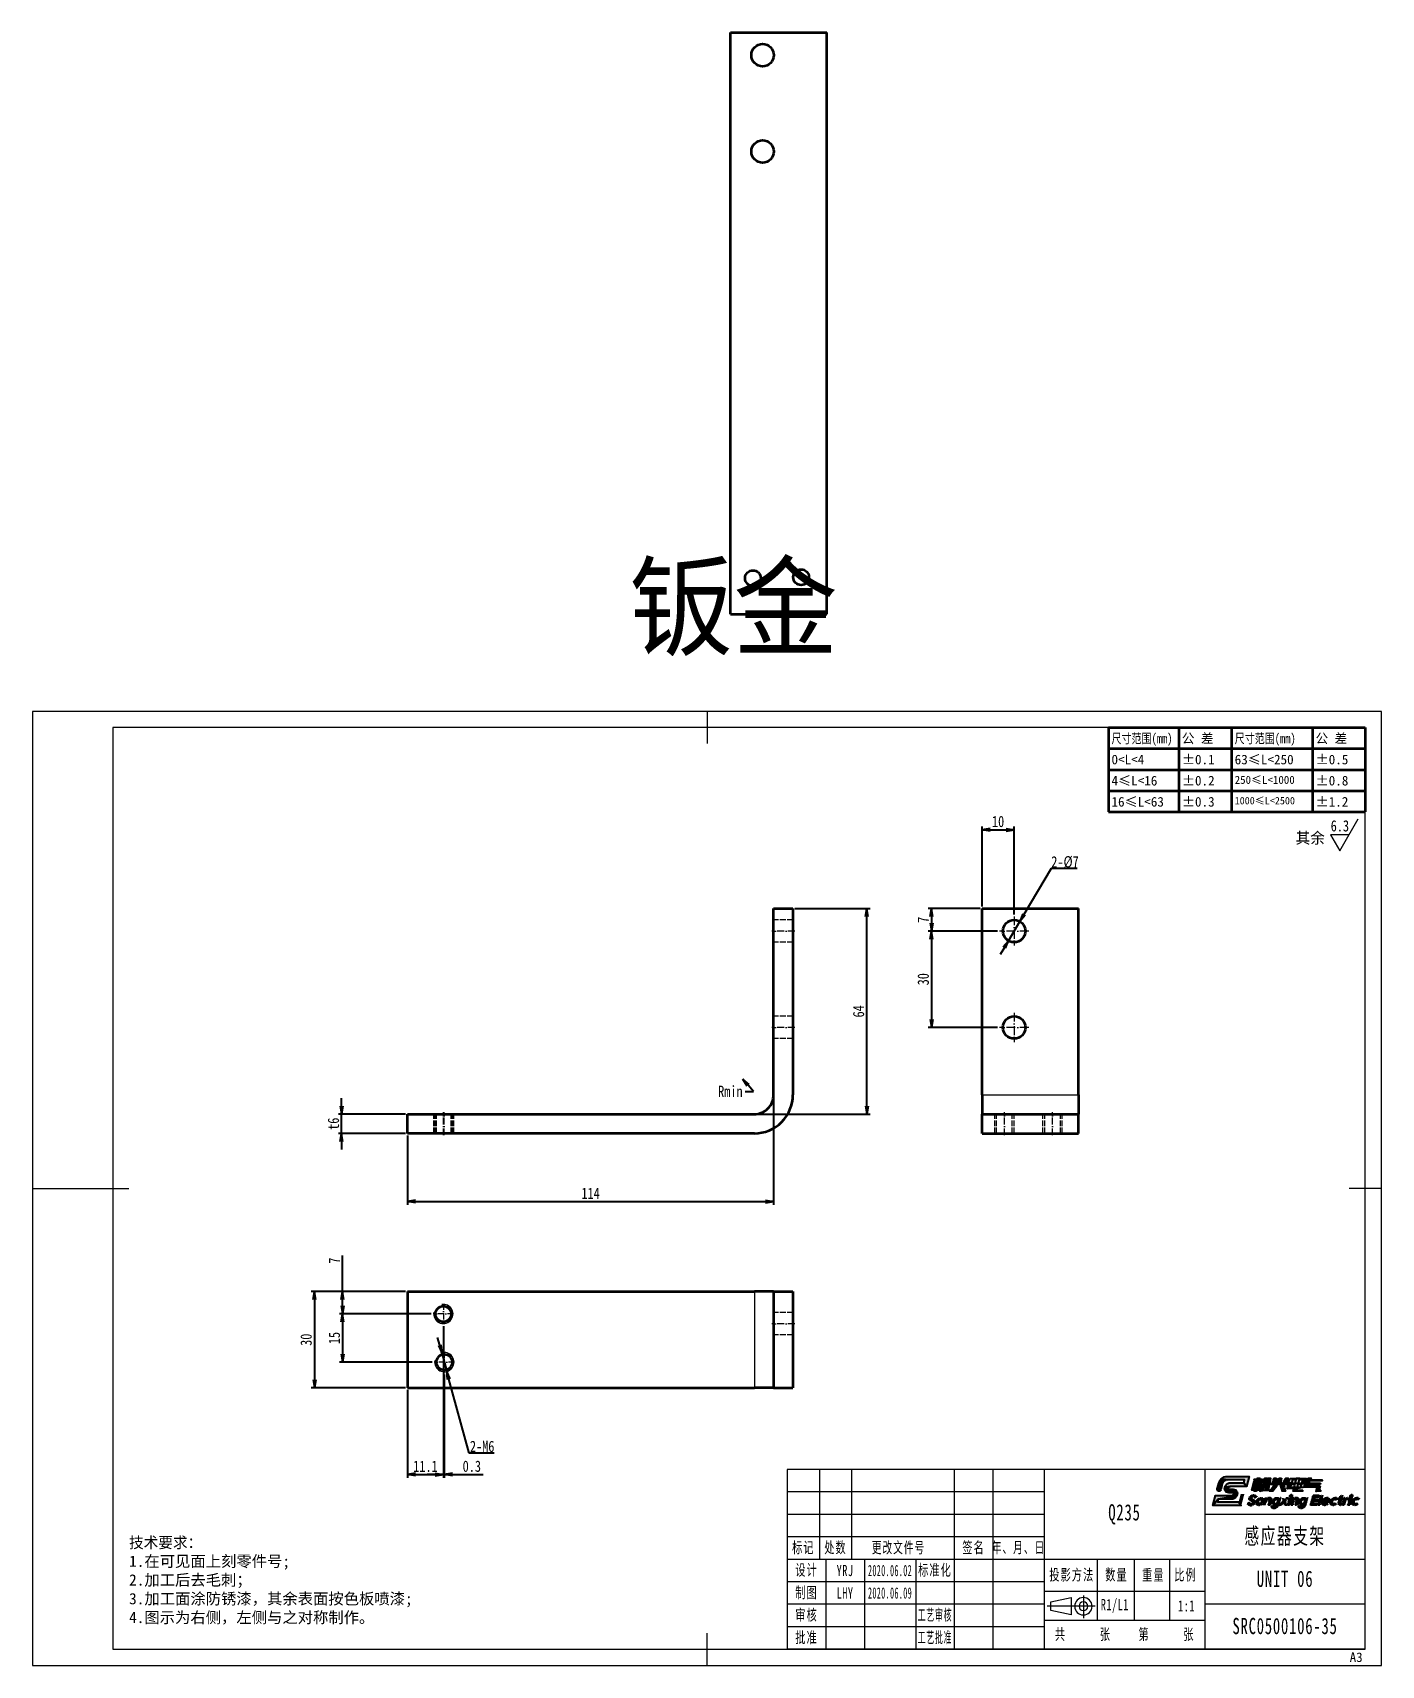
# Model space of a CAD drawing. Header units: millimetres. Extents: x -15766 to 80009, y -9701 to 15159.
# Drawn here: x 8813 to 9233, y 13254 to 13762 of the extents above; entities that cross this region are included whole.
import ezdxf
from ezdxf.enums import TextEntityAlignment as Align

# ---------------------------------------------------------------- set-up
doc = ezdxf.new("R2010")
doc.units = ezdxf.units.MM
for name, pattern in [('CENTER-HOKUTO_1', [16, 13, -1, 1, -1]), ('DASHDOT', [18.5, 12, -3, 0.5, -3]), ('DASHED', [15, 12, -3]), ('HIDDEN', [0.2, 0.1, -0.1]), ('HIDDEN-HOKUTO_1', [2, 1, -1])]:
    doc.linetypes.add(name, pattern=pattern)
doc.layers.get('DEFPOINTS').update_dxf_attribs({"lineweight": 18})
doc.layers.add('07', color=7, linetype='Continuous')
doc.layers.add('DRW0001_DXF_FORMAT', color=7, linetype='Continuous')
for name, color, linetype, lineweight in [('AM_7', 2, 'CENTER-HOKUTO_1', 18), ('AM_HID', 1, 'HIDDEN-HOKUTO_1', 18), ('AM_VIS', 7, 'Continuous', 18), ('CDRAFT0', 7, 'Continuous', 18), ('DIM', 253, 'Continuous', 20), ('title_frame', 7, 'Continuous', 18), ('word_dim', 9, 'Continuous', 18), ('尺寸线层', 3, 'Continuous', 18), ('标注线', 3, 'Continuous', 18), ('粗实线层', 7, 'Continuous', 35), ('粗实线层_1', 7, 'Continuous', 15), ('细实线层', 7, 'Continuous', 18)]:
    doc.layers.add(name, color=color, linetype=linetype, lineweight=lineweight)
doc.styles.add('DIM', font='', dxfattribs={"width": 0.8})
doc.styles.add('STYLE1', font='')
doc.styles.add('UserTxtStyle1', font='', dxfattribs={"width": 0.618357})
doc.styles.add('UserTxtStyle2', font='', dxfattribs={"width": 0.634692})
doc.styles.add('标准', font='', dxfattribs={"width": 0.667})
doc.styles.get('DIM').set_extended_font_data('NSimSun')
doc.styles.get('STYLE1').set_extended_font_data('宋体')
doc.styles.get('UserTxtStyle1').set_extended_font_data('宋体')
doc.styles.get('UserTxtStyle2').set_extended_font_data('宋体')
doc.styles.get('标准').set_extended_font_data('宋体')
doc.dimstyles.new('1-1$0', dxfattribs={"dimtxt": 3.5, "dimasz": 2.5, "dimexe": 1, "dimexo": 0.625, "dimgap": 0.8, "dimtad": 1, "dimdsep": 46, "dimtxsty": 'DIM', "dimblk": 'OPEN', "dimcen": 0, "dimdle": 5, "dimclrd": 256, "dimclre": 256, "dimclrt": 3, "dimazin": 3, "dimtfac": 0.5, "dimtmove": 0, "dimatfit": 3, "dimldrblk": 'OPEN', "dimfxl": 0, "dimtolj": 1, "dimarcsym": 0})
doc.dimstyles.new('1-1$3', dxfattribs={"dimtxt": 3.5, "dimasz": 2.5, "dimexe": 1, "dimexo": 0.625, "dimgap": 0.3, "dimtad": 1, "dimtih": 1, "dimtoh": 1, "dimdsep": 46, "dimtxsty": 'DIM', "dimblk": 'OPEN', "dimcen": 0, "dimdle": 5, "dimclrd": 256, "dimclre": 256, "dimclrt": 3, "dimazin": 3, "dimtfac": 0.5, "dimtmove": 0, "dimatfit": 3, "dimldrblk": 'OPEN', "dimfxl": 0, "dimtolj": 1, "dimarcsym": 0})
doc.dimstyles.new('1-1$4', dxfattribs={"dimtxt": 3.5, "dimasz": 2.5, "dimexe": 1, "dimexo": 0.625, "dimgap": 0.8, "dimtad": 1, "dimtih": 1, "dimtoh": 1, "dimzin": 12, "dimdsep": 46, "dimtxsty": 'DIM', "dimblk": 'OPEN', "dimcen": 0, "dimdle": 5, "dimclrd": 256, "dimclre": 256, "dimclrt": 3, "dimazin": 3, "dimtfac": 0.5, "dimtmove": 0, "dimatfit": 3, "dimldrblk": 'OPEN', "dimfxl": 0, "dimtolj": 1, "dimarcsym": 0})

msp = doc.modelspace()

# ---------------------------------------------------------------- texts
at = {"layer": 'DIM', "color": 2, "style": 'DIM', "width": 0.8}
msp.add_attdef('6.3', text='0.0', height=3.5, dxfattribs=at).set_placement((9222.87402, 13512.30629), align=Align.BOTTOM_RIGHT)
at = {"layer": 'title_frame', "color": 3, "insert": (9223.07771, 13254.74032), "char_height": 2.958904, "width": 5.8684932, "attachment_point": 7, "style": 'STYLE1'}
msp.add_mtext('A3', dxfattribs=at)
at = {"layer": 'word_dim', "color": 3, "insert": (8998.65386, 13595.77182), "char_height": 25, "width": 116.6634772, "attachment_point": 1}
msp.add_mtext('钣金', dxfattribs=at)
at = {"layer": 'word_dim', "linetype": 'Continuous', "insert": (9206.2473, 13513.07215), "char_height": 3.5, "width": 10.860604, "attachment_point": 1}
msp.add_mtext('{\\C3;其余}', dxfattribs=at)
at = {"layer": 'word_dim', "linetype": 'Continuous', "ltscale": 4, "insert": (8842.96653, 13293.73936), "char_height": 3.5, "width": 139.6035818, "attachment_point": 1}
msp.add_mtext('{\\C3;技术要求：\\P\\fNSimSun|b0|i0|c134|p49;1\\fSimSun|b0|i0|c134|p49;.在可见面上刻零件号;\\P2.加工后去毛刺；\\P3.加工面涂防锈漆，其余表面按色板喷漆;\\P\\fNSimSun|b0|i0|c134|p49;4\\fSimSun|b0|i0|c134|p49;.图示为右侧，左侧与之对称制作。\\P         }', dxfattribs=at)
at = {"layer": '尺寸线层', "attachment_point": 5, "line_spacing_factor": 1.15057}
for s, insert, char_height, width, style in [('{\\T1.1;Q235}', (9152.93215, 13300.73384), 5.0503058, 29.4580043, '标准'), ('{\\T1.1;感应器支架}', (9202.93215, 13293.71458), 5.0503058, 29.4580043, '标准'), ('\\T1.1;标记', (9052.93215, 13290.23384), 3.5, 18, '标准'), ('\\T1.1;处数', (9062.93215, 13290.23384), 3.5, 18, '标准'), ('\\T1.1;更改文件号', (9082.56557, 13290.20985), 3.5, 30, 'UserTxtStyle1'), ('\\T1.1;签名', (9105.93215, 13290.23384), 3.5, 22, '标准'), ('\\T1.1;年、月、日', (9119.93215, 13290.23384), 3.5, 30, 'UserTxtStyle2'), ('\\T1.1;设计', (9053.93215, 13283.23384), 3.5, 22, '标准'), ('{\\T1.1;YRJ}', (9065.93215, 13283.23384), 3.5, 22, '标准'), ('{\\W0.5;\\T1.1;2020.06.02}', (9079.93215, 13283.23384), 3.5, 16, '标准'), ('\\T1.1;标准化', (9093.93215, 13283.23384), 3.5, 22, '标准'), ('\\T1.1;投影方法', (9136.52715, 13281.73384), 3.5, 22, '标准'), ('\\T1.1;数量', (9150.43215, 13281.73384), 3.5, 22, '标准'), ('\\T1.1;重量', (9161.93215, 13281.73384), 3.5, 22, '标准'), ('\\T1.1;比例', (9171.93215, 13281.73384), 3.5, 22, '标准'), ('{\\T1.1;UNIT 06}', (9202.93215, 13280.64754), 5.0503058, 29.4580043, '标准'), ('\\T1.1;制图', (9053.93215, 13276.23384), 3.5, 22, '标准'), ('{\\T1.1;LHY}', (9065.93215, 13276.23384), 3.5, 22, '标准'), ('{\\W0.5;\\T1.1;2020.06.09}', (9079.93215, 13276.23384), 3.5, 16, '标准'), ('{\\T1.1;R1/L1}', (9149.93215, 13272.23384), 3.5, 11, '标准'), ('\\T1.1;1:1', (9172.26696, 13272.23384), 3.5, 10.6696195, '标准'), ('\\T1.1;审核', (9053.93215, 13269.23384), 3.5, 22, '标准'), ('{\\W0.5;\\T1.1;工艺审核}', (9093.93215, 13269.23384), 3.5, 22, '标准'), ('{\\T1.1;SRC0500106-35}', (9202.93215, 13265.94156), 5.0503058, 29.3737905, '标准'), ('{\\T1.1;批准}', (9053.93215, 13262.23384), 3.5, 22, '标准'), ('{\\W0.5;\\T1.1;工艺批准}', (9093.93215, 13262.23384), 3.5, 22, '标准'), ('\\T1.1;共', (9133.00348, 13263.23384), 3.5, 8, '标准'), ('\\T1.1;张', (9147.00348, 13263.23384), 3.5, 8, '标准'), ('\\T1.1;第', (9159.04239, 13263.23384), 3.5, 8, '标准'), ('\\T1.1;张', (9173.00348, 13263.23384), 3.5, 8, '标准')]:
    msp.add_mtext(s, dxfattribs=dict(at, insert=insert, char_height=char_height, width=width, style=style))

# ---------------------------------------------------------------- blocks, each defined once
blk = doc.blocks.new('*X588')
at = {"layer": 'CDRAFT0'}
for p, q in [((420, 297), (0, 297)), ((0, 297), (0, 0)), ((420, 0), (420, 297)), ((0, 0), (420, 0))]:
    blk.add_line(p, q, dxfattribs=at)
at = {"layer": '粗实线层_1'}
for p, q in [((210, 297), (210, 287)), ((415, 292), (25, 292)), ((25, 292), (25, 5)), ((415, 5), (415, 292)), ((0, 148.5), (30, 148.5)), ((420, 148.5), (410, 148.5)), ((210, 0), (210, 10)), ((25, 5), (415, 5))]:
    blk.add_line(p, q, dxfattribs=at)
blk = doc.blocks.new('自由公差_1')
at = {"layer": '粗实线层'}
for p, q in [((-80, 0), (0, 0)), ((-80, 0), (-80, -26.3)), ((-58.08, 0), (-58.08, -26.3)), ((-41.64, 0), (-41.64, -26.3)), ((-16.44, 0), (-16.44, -26.3)), ((0, 0), (0, -26.3)), ((-80, -6.58), (0, -6.58)), ((-80, -13.15), (0, -13.15)), ((-80, -19.73), (0, -19.73)), ((-80, -26.3), (0, -26.3))]:
    blk.add_line(p, q, dxfattribs=at)
at = {"layer": '尺寸线层', "linetype": 'Continuous', "attachment_point": 1, "line_spacing_factor": 0.9}
for s, insert, char_height, width in [('{\\W0.8;尺寸范围(mm)}', (-79.04, -1.92), 3, 22.6032), ('公 差', (-57.12, -1.92), 3, 22.6032), ('{\\W0.8;尺寸范围(mm)}', (-40.68, -1.92), 3, 22.6032), ('公 差', (-15.48, -1.92), 3, 22.6032), ('0<L<4', (-79.04, -8.49), 3, 22.6032), ('%%P0.1', (-57.12, -8.49), 3, 12.7119), ('63≤L<250', (-40.68, -8.49), 3, 22.6032), ('%%P0.5', (-15.48, -8.49), 3, 12.5771), ('4≤L<16', (-79.04, -15.07), 3, 22.6032), ('%%P0.2', (-57.12, -15.07), 3, 12.4769), ('250≤L<1000', (-40.68, -15.07), 2.5, 22.6032), ('%%P0.8', (-15.48, -15.07), 3, 13.0759), ('16≤L<63', (-79.04, -21.64), 3, 22.6032), ('%%P0.3', (-57.12, -21.64), 3, 12.7119), ('1000≤L<2500', (-40.68, -21.64), 2.3, 22.6032), ('%%P1.2', (-15.48, -21.64), 3, 12.8764)]:
    blk.add_mtext(s, dxfattribs=dict(at, insert=insert, char_height=char_height, width=width))
blk = doc.blocks.new('SYMBOL_3_BL2', base_point=(178.14, 46.52))
at = {"layer": 'DRW0001_DXF_FORMAT', "linetype": 'Continuous'}
for color, points in [(1, [(159.87, 51.52), (159.98, 51.51), (166.64, 51.52), (165.81, 48.4), (164.95, 49.52), (165.18, 50.39), (159.89, 50.39), (157.98, 50.76), (158.42, 51.1), (158.89, 51.33), (159.39, 51.47), (159.84, 51.52)]), (5, [(169.19, 50.69), (169.27, 50.98), (169.99, 50.98), (169.91, 50.69), (168.19, 50.36), (168.28, 50.69)]), (5, [(171.88, 50.98), (171.88, 50.98), (172.23, 50.98), (171.48, 49.04), (171.47, 49.04), (170.7, 49.04), (170.83, 49.37), (171.32, 50.66), (171.34, 50.71), (171.39, 50.8), (171.44, 50.87), (171.51, 50.92), (171.59, 50.96), (171.67, 50.98), (171.74, 50.98)]), (5, [(172.91, 50.98), (172.91, 50.98), (173.31, 50.98), (173.05, 49.37), (172.21, 49.04), (172.45, 50.57), (172.45, 50.57), (172.48, 50.71), (172.54, 50.87), (172.67, 50.96), (172.81, 50.98)]), (5, [(175.19, 50.98), (174.97, 49.65), (174.97, 49.61), (174.13, 49.61), (174.11, 49.61), (174.26, 50.54), (174.27, 50.57), (174.27, 50.57), (174.27, 50.57), (174.29, 50.71), (174.29, 50.71), (174.31, 50.78), (174.34, 50.84), (174.38, 50.89), (174.42, 50.93), (174.48, 50.96), (174.54, 50.98), (174.63, 50.98), (174.82, 50.98), (174.83, 50.98), (174.83, 50.98), (174.83, 50.98), (175.18, 50.98)]), (5, [(176.77, 50.98), (176.57, 49.75), (176.54, 49.61), (175.78, 49.61), (175.69, 49.61), (175.83, 50.47), (175.84, 50.57), (175.87, 50.7), (175.87, 50.71), (175.89, 50.78), (175.92, 50.84), (175.95, 50.89), (176, 50.93), (176.06, 50.96), (176.12, 50.98), (176.2, 50.98), (176.29, 50.98), (176.3, 50.98), (176.3, 50.98), (176.3, 50.98), (176.72, 50.98)]), (5, [(178.42, 50.98), (178.43, 50.98), (178.83, 50.98), (178.2, 49.61), (177.34, 49.61), (177.83, 50.66), (177.85, 50.71), (177.89, 50.79), (177.95, 50.85), (178.01, 50.9), (178.08, 50.94), (178.16, 50.97), (178.24, 50.98), (178.26, 50.98)]), (5, [(181.36, 50.81), (181.41, 50.98), (182.33, 50.98), (182.28, 50.81), (179.43, 50.78), (179.82, 50.81), (180.2, 50.81)]), (5, [(185.35, 50.98), (185.73, 50.98), (185.94, 50.98), (185.45, 50.11), (185.19, 49.63), (184.6, 49.63), (184.28, 49.63), (184.66, 50.33), (184.83, 50.64), (184.87, 50.71), (184.93, 50.79), (184.99, 50.86), (185.06, 50.91), (185.14, 50.95), (185.22, 50.97), (185.3, 50.98), (185.31, 50.98), (185.34, 50.98)]), (1, [(162.92, 45.8), (162.76, 45.4), (157.05, 44.42), (155.36, 42.42), (156.19, 45.54), (161.17, 45.54), (161.4, 45.6), (161.64, 45.76), (162.94, 45.86)]), (1, [(158.18, 48.69), (157.82, 47.31), (157.7, 47.09), (157.52, 46.95), (157.28, 46.9), (157.13, 46.92), (156.92, 47.03), (156.77, 47.23), (156.73, 47.36), (156.74, 47.6), (156.92, 48.29), (156.92, 48.29), (156.94, 48.36), (158.3, 49.15), (158.18, 48.69)]), (1, [(158.72, 49.92), (158.47, 49.58), (158.3, 49.15), (156.94, 48.36), (157.23, 49.44), (157.37, 49.86), (159.37, 50.31), (159.02, 50.16)]), (1, [(159.74, 50.39), (159.37, 50.31), (157.37, 49.86), (157.63, 50.35), (157.98, 50.76), (159.89, 50.39)]), (1, [(160.36, 48.18), (160.27, 48.08), (160.15, 47.85), (159.01, 47.61), (159.05, 48.02), (159.06, 48.08), (159.08, 48.14), (160.83, 48.4), (160.6, 48.35)]), (1, [(160.12, 47.71), (160.15, 47.58), (159.09, 47.23), (159.01, 47.61), (160.15, 47.85), (160.14, 47.79)]), (1, [(160.42, 49.47), (160.83, 49.52), (164.95, 49.52), (165.81, 48.4), (160.83, 48.4), (159.08, 48.14), (159.24, 48.54), (159.51, 48.91), (159.62, 49.02), (160.01, 49.3)]), (1, [(162.47, 47.29), (162.73, 47.04), (162.91, 46.71), (162.99, 46.33), (162.95, 45.92), (162.94, 45.86), (161.64, 45.76), (161.73, 45.86), (161.85, 46.09), (161.86, 46.15), (161.87, 46.23), (161.85, 46.36), (161.76, 46.4), (161.69, 46.41), (160.3, 46.41), (159.91, 46.47), (159.87, 46.48), (159.53, 46.65), (159.27, 46.9), (159.09, 47.23), (160.15, 47.58), (160.24, 47.54), (160.3, 47.53), (161.7, 47.53), (162.09, 47.47), (162.13, 47.46)]), (5, [(168.43, 50.06), (168.43, 50.06), (168.8, 50.06), (168.04, 47.22), (167.94, 47.22), (167.47, 47.22), (167.56, 47.55), (168.19, 49.9), (168.2, 49.92), (168.22, 49.98), (168.27, 50.03), (168.32, 50.05)]), (5, [(169.91, 50.69), (169.82, 50.36), (169.82, 50.36), (168.9, 46.89), (168.18, 46.89), (169.1, 50.36), (168.19, 50.36), (169.91, 50.69)]), (5, [(170.16, 50.06), (170.16, 50.06), (170.53, 50.06), (169.86, 47.55), (169.21, 47.22), (169.91, 49.85), (169.91, 49.85), (169.93, 49.92), (169.96, 49.98), (170, 50.03), (170.05, 50.05)]), (5, [(169.99, 47.55), (169.9, 47.22), (169.78, 47.22), (169.31, 47.22), (169.21, 47.22), (169.86, 47.55)]), (5, [(170.04, 47.22), (170.73, 48.69), (171.52, 48.69), (170.83, 47.22), (169.95, 46.89), (170.04, 47.22)]), (5, [(171.89, 47.22), (171.99, 48.69), (172.77, 48.69), (172.68, 47.22), (169.95, 46.89), (170.83, 47.22)]), (5, [(170.82, 50.69), (170.79, 50.57), (170.75, 50.39), (170.74, 50.36), (170.49, 50.36), (170.12, 50.36), (170.04, 50.36), (170.08, 50.47), (170.12, 50.65), (170.13, 50.69), (170.38, 50.69), (170.75, 50.69)]), (5, [(182.28, 50.81), (182.19, 50.48), (182.19, 50.48), (181.9, 49.37), (172.21, 49.04), (180.05, 49.37), (180.18, 49.37), (180.7, 49.37), (180.98, 49.37), (181.17, 50.09), (181.27, 50.48), (180.52, 50.48), (180.11, 50.48), (179.92, 49.76), (179.82, 49.37), (178.9, 49.37), (179.18, 50.4), (179.2, 50.48), (179.2, 50.48), (179.2, 50.48), (179.21, 50.54), (179.29, 50.69), (179.43, 50.78), (182.28, 50.81)]), (5, [(181.9, 49.37), (181.81, 49.04), (181.81, 49.04), (181.56, 48.13), (178.48, 47.79), (179.48, 48.13), (180.24, 48.13), (180.65, 48.13), (180.8, 48.72), (180.89, 49.04), (180.37, 49.04), (180.09, 49.04), (179.86, 49.04), (179.73, 49.04), (178.57, 48.13), (178.81, 49.04), (173.57, 49.04), (173.45, 49.04), (172.99, 49.04), (172.42, 49.04), (172.21, 49.04), (181.9, 49.37)]), (5, [(180.05, 49.37), (172.21, 49.04), (173.05, 49.37), (173.54, 49.37), (173.66, 49.37), (178.9, 49.37), (178.9, 49.37), (179.82, 49.37)]), (5, [(175.43, 48.69), (174.94, 48.05), (174.18, 47.08), (174.04, 46.89), (173.67, 46.89), (173.1, 46.89), (172.99, 46.89), (173.48, 47.52), (174.24, 48.5), (174.38, 48.69), (174.75, 48.69), (175.32, 48.69)]), (5, [(177.5, 48.69), (177.65, 48.05), (177.89, 47.08), (177.93, 46.89), (177.59, 46.89), (177.05, 46.89), (176.95, 46.89), (176.8, 47.52), (176.56, 48.5), (176.52, 48.69), (176.86, 48.69), (177.4, 48.69)]), (5, [(179.57, 48.45), (179.48, 48.13), (178.48, 47.79), (178.57, 48.13), (178.57, 48.13), (179.73, 49.04)]), (5, [(181.56, 48.13), (181.47, 47.79), (181.47, 47.79), (180.31, 46.89), (180.56, 47.79), (178.48, 47.79), (181.56, 48.13)]), (5, [(183.4, 47.22), (183.31, 46.89), (181.23, 46.89), (180.55, 46.89), (180.31, 46.89), (181.47, 47.79), (181.32, 47.22)]), (5, [(188.91, 49.37), (188.82, 49.04), (183.88, 49.04), (183.64, 48.13), (181.7, 47.79), (181.78, 48.13), (182.72, 48.13), (182.97, 49.04), (182.03, 49.04), (183.97, 49.37)]), (5, [(184.36, 50.8), (184.27, 50.48), (184.27, 50.48), (183.97, 49.37), (182.03, 49.04), (182.12, 49.37), (183.06, 49.37), (183.35, 50.48), (182.41, 50.48), (182.5, 50.81), (184.36, 50.81)]), (5, [(188.8, 48.49), (188.47, 47.22), (187.48, 46.96), (187.8, 48.16), (183.98, 48.16), (184.07, 48.49), (187.89, 48.49), (188.42, 48.49)]), (5, [(189.45, 50.49), (189.41, 50.36), (189.36, 50.16), (189.35, 50.12), (188.06, 50.12), (186.07, 50.12), (185.69, 50.12), (185.76, 50.25), (185.87, 50.45), (185.89, 50.49), (187.14, 50.49), (189.08, 50.49)]), (5, [(188.94, 47.22), (188.85, 46.89), (188.38, 46.89), (187.46, 46.89), (187.48, 46.96), (188.47, 47.22)]), (1, [(163.36, 43.55), (164.22, 42.42), (155.36, 42.42), (157.05, 44.42), (156.81, 43.55)]), (1, [(161.58, 44.47), (161.17, 44.42), (157.05, 44.42), (162.76, 45.4), (162.49, 45.03), (162.38, 44.92), (161.99, 44.64)])]:
    blk.add_hatch(color=color, dxfattribs=at).paths.add_polyline_path(points)
at = {"layer": 'DRW0001_DXF_FORMAT', "linetype": 'HIDDEN'}
for points in [[(167.83, 45.76), (168.04, 45.77), (168.1, 45.77), (168.3, 45.75), (168.48, 45.69), (168.63, 45.61), (168.75, 45.5), (167.16, 45.48), (167.36, 45.6), (167.38, 45.61), (167.6, 45.7)], [(179.96, 45.75), (180, 45.73), (180.04, 45.69), (180.07, 45.65), (180.09, 45.61), (180.1, 45.56), (180.1, 45.51), (180.1, 45.45), (180.09, 45.41), (180.07, 45.35), (180.04, 45.29), (180, 45.23), (179.96, 45.18), (179.9, 45.13), (179.37, 45.12), (179.34, 45.16), (179.32, 45.2), (179.31, 45.25), (179.3, 45.3), (179.31, 45.36), (179.32, 45.41), (179.34, 45.46), (179.37, 45.52), (179.4, 45.58), (179.45, 45.63), (179.5, 45.68), (179.5, 45.68), (179.56, 45.72), (179.62, 45.75), (179.94, 45.77)], [(179.75, 45.79), (179.81, 45.79), (179.86, 45.79), (179.92, 45.77), (179.94, 45.77), (179.62, 45.75), (179.69, 45.77)], [(198.75, 45.75), (198.79, 45.73), (198.83, 45.69), (198.85, 45.65), (198.87, 45.61), (198.89, 45.56), (198.89, 45.51), (198.89, 45.45), (198.88, 45.41), (198.86, 45.35), (198.83, 45.29), (198.79, 45.23), (198.74, 45.18), (198.69, 45.13), (198.16, 45.12), (198.13, 45.16), (198.11, 45.2), (198.09, 45.25), (198.09, 45.3), (198.09, 45.36), (198.1, 45.41), (198.12, 45.46), (198.15, 45.52), (198.19, 45.58), (198.24, 45.63), (198.29, 45.68), (198.29, 45.68), (198.35, 45.72), (198.41, 45.75), (198.73, 45.77)], [(198.53, 45.79), (198.59, 45.79), (198.65, 45.79), (198.7, 45.77), (198.73, 45.77), (198.41, 45.75), (198.47, 45.77)], [(167.05, 43.08), (167.05, 43.08), (167.13, 43.03), (166.42, 42.65), (166.06, 43.04), (166.69, 43.47), (166.85, 43.3)], [(167.29, 42.99), (167.42, 43.01), (168.33, 42.98), (166.42, 42.65), (167.13, 43.03), (167.23, 42.99)], [(168.02, 42.67), (167.81, 42.55), (167.79, 42.53), (167.57, 42.45), (167.35, 42.39), (167.13, 42.38), (167.08, 42.38), (166.87, 42.4), (166.69, 42.46), (166.54, 42.54), (166.42, 42.65), (166.42, 42.65), (168.33, 42.98), (168.19, 42.82)], [(167.53, 45.02), (167.45, 44.93), (167.41, 44.83), (166.65, 44.66), (166.68, 44.83), (166.75, 45), (166.85, 45.17), (167.75, 45.14), (167.62, 45.09)], [(167.4, 44.74), (167.42, 44.65), (166.66, 44.51), (166.65, 44.66), (167.41, 44.83), (167.4, 44.78)], [(167.51, 44.56), (168.2, 44.1), (166.96, 44.06), (166.89, 44.11), (166.78, 44.23), (166.71, 44.36), (166.66, 44.51), (167.42, 44.65), (167.48, 44.58)], [(168.75, 45.5), (169.02, 45.2), (168.39, 44.77), (168.12, 45.06), (168.05, 45.12), (167.94, 45.15), (167.88, 45.16), (166.85, 45.17), (166.98, 45.33), (167.16, 45.48), (168.75, 45.5)], [(168.21, 44.09), (168.28, 44.04), (167.66, 43.59), (166.97, 44.05), (166.97, 44.05), (166.96, 44.06), (166.96, 44.06), (168.2, 44.1), (168.2, 44.1), (168.22, 44.09)], [(168.51, 43.64), (168.52, 43.48), (168.49, 43.31), (168.43, 43.14), (168.33, 42.98), (167.42, 43.01), (167.55, 43.06), (167.64, 43.12), (167.72, 43.22), (167.77, 43.31), (167.78, 43.36), (167.78, 43.41), (167.75, 43.5), (167.69, 43.57), (167.66, 43.59), (168.28, 44.04), (168.39, 43.92), (168.47, 43.79)], [(169.42, 43.62), (169.42, 43.54), (168.78, 43.37), (168.79, 43.55), (169.44, 43.69)], [(169.44, 43.38), (169.47, 43.31), (168.79, 43.2), (168.78, 43.37), (169.42, 43.54), (169.42, 43.45)], [(169.47, 43.78), (169.44, 43.69), (168.79, 43.55), (168.82, 43.69), (169.52, 43.87)], [(169.52, 43.25), (169.57, 43.2), (168.83, 43.05), (168.79, 43.2), (169.47, 43.31)], [(169.57, 43.96), (169.52, 43.87), (168.82, 43.69), (168.89, 43.87), (169.65, 44.04)], [(169.87, 43.1), (170.82, 42.98), (170.66, 42.83), (168.99, 42.79), (168.9, 42.91), (168.83, 43.05), (169.57, 43.2), (169.63, 43.15), (169.67, 43.14), (169.71, 43.12), (169.79, 43.1)], [(169.73, 44.11), (169.65, 44.04), (168.89, 43.87), (168.98, 44.06), (169.91, 44.22), (169.82, 44.17)], [(170.01, 44.25), (169.91, 44.22), (168.98, 44.06), (169.1, 44.23), (170.19, 44.28), (170.1, 44.28)], [(170.66, 42.83), (170.47, 42.71), (170.28, 42.61), (170.09, 42.54), (169.9, 42.5), (169.71, 42.48), (169.53, 42.5), (169.37, 42.54), (169.22, 42.6), (169.09, 42.68), (168.99, 42.79), (170.66, 42.83)], [(170.17, 44.88), (170.36, 44.89), (170.54, 44.88), (170.7, 44.84), (170.85, 44.78), (170.97, 44.69), (171.08, 44.59), (171.17, 44.47), (171.23, 44.33), (171.27, 44.17), (171.29, 44.01), (171.27, 43.83), (171.24, 43.69), (171.18, 43.51), (171.09, 43.32), (170.97, 43.15), (170.82, 42.98), (169.87, 43.1), (169.97, 43.1), (170.06, 43.12), (170.16, 43.16), (170.25, 43.21), (170.34, 43.27), (170.42, 43.34), (170.49, 43.42), (170.55, 43.51), (170.6, 43.6), (170.63, 43.69), (170.64, 43.76), (170.65, 43.84), (170.64, 43.93), (170.62, 44), (170.59, 44.07), (170.55, 44.13), (170.5, 44.18), (170.43, 44.22), (170.4, 44.24), (170.36, 44.26), (170.28, 44.28), (170.19, 44.28), (169.1, 44.23), (169.24, 44.4), (169.41, 44.54), (169.41, 44.55), (169.6, 44.67), (169.79, 44.77), (169.98, 44.84)], [(173.38, 44.81), (173.48, 44.73), (172.47, 44.29), (172.36, 44.22), (172.29, 44.15), (172.22, 44.05), (171.18, 42.54), (171.82, 44.92), (172.38, 44.74), (172.38, 44.74), (172.5, 44.8), (173.33, 44.84)], [(172.69, 44.34), (172.58, 44.33), (172.47, 44.29), (173.48, 44.73), (173.56, 44.63), (173.62, 44.51), (173.65, 44.38), (173.66, 44.24), (173.64, 44.08), (173.63, 44.04), (172.99, 43.97), (173, 44.07), (172.98, 44.16), (172.93, 44.23), (172.87, 44.29), (172.83, 44.31), (172.79, 44.33)], [(172.82, 44.91), (172.98, 44.92), (173.13, 44.91), (173.27, 44.87), (173.33, 44.84), (172.5, 44.8), (172.66, 44.87)], [(173.63, 44.04), (173.63, 44.04), (173.22, 42.54), (172.61, 42.54), (172.84, 43.38), (172.99, 43.96), (172.99, 43.96), (172.99, 43.97), (173.63, 44.04)], [(173.5, 42.2), (174.07, 42.36), (174.13, 42.27), (174.22, 42.2), (173.53, 42.06)], [(174.47, 42.13), (174.56, 42.13), (175.47, 42.04), (175.31, 41.87), (175.13, 41.74), (174.93, 41.63), (174.71, 41.56), (174.49, 41.52), (174.35, 41.52), (174.16, 41.53), (174.07, 41.56), (173.99, 41.58), (173.84, 41.67), (173.71, 41.77), (173.61, 41.91), (173.53, 42.06), (174.22, 42.2), (174.34, 42.15)], [(174.35, 43.61), (174.34, 43.53), (173.73, 43.39), (173.76, 43.6), (174.36, 43.68)], [(174.35, 43.44), (174.37, 43.37), (173.75, 43.2), (173.73, 43.39), (174.34, 43.53)], [(174.44, 43.24), (174.49, 43.19), (173.79, 43.02), (173.75, 43.2), (174.37, 43.37), (174.4, 43.3)], [(174.4, 43.77), (174.36, 43.68), (173.76, 43.6), (173.78, 43.68), (174.44, 43.86)], [(174.5, 43.95), (174.44, 43.86), (173.78, 43.68), (173.86, 43.89), (174.65, 44.1), (174.57, 44.03)], [(174.79, 43.09), (174.88, 43.09), (174.98, 43.11), (175.07, 43.15), (175.16, 43.2), (175.25, 43.26), (175.33, 43.33), (175.4, 43.41), (175.46, 43.5), (175.81, 42.7), (175.73, 42.45), (175.61, 42.23), (175.47, 42.04), (174.56, 42.13), (174.72, 42.17), (174.86, 42.23), (174.99, 42.33), (175.09, 42.45), (175.14, 42.53), (175.17, 42.61), (174.09, 42.62), (173.97, 42.73), (173.86, 42.86), (173.79, 43.02), (174.49, 43.19), (174.56, 43.14), (174.63, 43.11), (174.71, 43.09)], [(174.74, 44.16), (174.65, 44.1), (173.86, 43.89), (173.97, 44.1), (174.11, 44.3), (175.02, 44.27), (174.93, 44.25), (174.83, 44.21)], [(175.01, 42.55), (174.8, 42.49), (174.6, 42.48), (174.41, 42.49), (174.33, 42.51), (174.24, 42.54), (174.09, 42.62), (175.17, 42.61)], [(175.78, 44.73), (176.41, 44.91), (175.82, 42.7), (175.81, 42.7), (175.46, 43.5), (175.51, 43.59), (175.54, 43.68), (175.55, 43.75), (175.56, 43.83), (175.55, 43.92), (175.54, 43.99), (175.5, 44.06), (175.46, 44.12), (175.41, 44.17), (175.35, 44.22), (175.28, 44.25), (175.2, 44.27), (175.11, 44.27), (174.11, 44.3), (174.29, 44.48), (174.43, 44.6), (174.63, 44.72), (175.76, 44.74)], [(175.44, 44.87), (175.61, 44.82), (175.76, 44.74), (174.63, 44.72), (174.85, 44.81), (175.05, 44.87), (175.25, 44.89), (175.35, 44.88)], [(177.65, 44.26), (178.2, 44.83), (178.88, 44.83), (177.86, 43.78), (175.98, 42.53), (177.18, 43.78)], [(177.39, 43.29), (176.65, 42.53), (175.98, 42.53), (177.86, 43.78), (178.39, 42.53), (177.72, 42.53)], [(179.22, 44.74), (179.55, 44.83), (179.88, 44.92), (179.56, 43.73), (179.24, 42.54), (178.93, 42.54), (178.62, 42.54), (178.92, 43.64), (179.22, 44.74), (179.22, 44.74)], [(179.9, 45.13), (179.84, 45.09), (179.78, 45.06), (179.72, 45.04), (179.66, 45.02), (179.6, 45.02), (179.54, 45.02), (179.49, 45.04), (179.44, 45.06), (179.4, 45.08), (179.37, 45.12), (179.9, 45.13)], [(181.81, 44.81), (181.91, 44.73), (180.89, 44.29), (180.79, 44.22), (180.72, 44.15), (180.64, 44.05), (179.6, 42.54), (180.24, 44.92), (180.81, 44.74), (180.81, 44.74), (180.92, 44.8), (181.75, 44.84)], [(180.43, 43.35), (180.22, 42.54), (179.6, 42.54), (180.64, 44.05), (180.6, 43.95), (180.45, 43.4)], [(181.11, 44.34), (181, 44.33), (180.89, 44.29), (181.91, 44.73), (181.99, 44.63), (182.04, 44.51), (182.08, 44.38), (182.08, 44.24), (182.06, 44.08), (182.05, 44.04), (181.42, 43.97), (181.42, 44.07), (181.4, 44.16), (181.36, 44.23), (181.29, 44.29), (181.25, 44.31), (181.21, 44.33)], [(181.25, 44.91), (181.4, 44.92), (181.55, 44.91), (181.69, 44.87), (181.75, 44.84), (180.92, 44.8), (181.08, 44.87)], [(182.05, 44.04), (182.05, 44.04), (181.65, 42.54), (181.03, 42.54), (181.21, 43.2), (181.42, 43.96), (181.42, 43.96), (181.42, 43.97), (182.05, 44.04)], [(181.92, 42.2), (182.5, 42.36), (182.56, 42.27), (182.65, 42.2), (181.96, 42.06)], [(182.9, 42.13), (182.99, 42.13), (183.9, 42.04), (183.74, 41.87), (183.55, 41.74), (183.35, 41.63), (183.14, 41.56), (182.91, 41.52), (182.77, 41.52), (182.58, 41.53), (182.49, 41.56), (182.41, 41.58), (182.26, 41.67), (182.13, 41.77), (182.03, 41.91), (181.96, 42.06), (182.65, 42.2), (182.76, 42.15)], [(182.77, 43.61), (182.77, 43.53), (182.16, 43.39), (182.18, 43.6), (182.79, 43.68)], [(182.77, 43.44), (182.79, 43.37), (182.17, 43.2), (182.16, 43.39), (182.77, 43.53)], [(182.86, 43.24), (182.92, 43.19), (182.21, 43.02), (182.17, 43.2), (182.79, 43.37), (182.82, 43.3)], [(182.82, 43.77), (182.79, 43.68), (182.18, 43.6), (182.2, 43.68), (182.86, 43.86)], [(182.92, 43.95), (182.86, 43.86), (182.2, 43.68), (182.28, 43.89), (183.07, 44.1), (182.99, 44.03)], [(183.22, 43.09), (183.31, 43.09), (183.4, 43.11), (183.49, 43.15), (183.59, 43.2), (183.68, 43.26), (183.76, 43.33), (183.83, 43.41), (183.89, 43.5), (184.24, 42.7), (184.15, 42.45), (184.04, 42.23), (183.9, 42.04), (182.99, 42.13), (183.14, 42.17), (183.29, 42.23), (183.41, 42.33), (183.51, 42.45), (183.56, 42.53), (183.6, 42.61), (182.52, 42.62), (182.39, 42.73), (182.29, 42.86), (182.21, 43.02), (182.92, 43.19), (182.98, 43.14), (183.05, 43.11), (183.13, 43.09)], [(183.16, 44.16), (183.07, 44.1), (182.28, 43.89), (182.39, 44.1), (182.54, 44.3), (183.44, 44.27), (183.35, 44.25), (183.26, 44.21)], [(183.44, 42.55), (183.23, 42.49), (183.03, 42.48), (182.84, 42.49), (182.75, 42.51), (182.67, 42.54), (182.52, 42.62), (183.6, 42.61)], [(184.2, 44.73), (184.84, 44.91), (184.24, 42.7), (184.24, 42.7), (183.89, 43.5), (183.93, 43.59), (183.96, 43.68), (183.98, 43.75), (183.98, 43.83), (183.98, 43.92), (183.96, 43.99), (183.93, 44.06), (183.89, 44.12), (183.83, 44.17), (183.77, 44.22), (183.7, 44.25), (183.62, 44.27), (183.53, 44.27), (182.54, 44.3), (182.71, 44.48), (182.85, 44.6), (183.06, 44.72), (184.19, 44.74)], [(183.87, 44.87), (184.04, 44.82), (184.19, 44.74), (183.06, 44.72), (183.27, 44.81), (183.48, 44.87), (183.68, 44.89), (183.77, 44.88)], [(188.51, 45.64), (188.35, 45.03), (187.04, 45.03), (185.76, 42.54), (186.59, 45.64), (186.73, 45.64)], [(188.18, 44.39), (188.01, 43.78), (186.71, 43.78), (185.76, 42.54), (187.04, 45.03), (186.87, 44.39)], [(187.84, 43.15), (187.68, 42.54), (186.37, 42.54), (185.89, 42.54), (185.76, 42.54), (186.71, 43.78), (186.54, 43.15)], [(189.49, 45.64), (189.08, 44.09), (188.66, 42.54), (188.35, 42.54), (188.04, 42.54), (188.43, 43.99), (188.83, 45.45), (189.16, 45.55), (189.49, 45.64), (189.49, 45.64)], [(191.7, 43.69), (191.64, 43.51), (189.88, 43.47), (189.23, 43.37), (189.25, 43.54), (189.28, 43.69), (191.7, 43.69)], [(189.9, 43.38), (189.94, 43.29), (189.25, 43.2), (189.23, 43.37), (189.88, 43.47)], [(190.01, 43.21), (190.1, 43.15), (189.29, 43.05), (189.25, 43.2), (189.94, 43.29)], [(191.57, 44.55), (191.57, 44.55), (191.65, 44.42), (191.7, 44.27), (191.74, 44.12), (191.74, 43.95), (191.72, 43.77), (189.28, 43.69), (189.34, 43.87), (189.43, 44.05), (190.09, 44.02), (190.03, 43.96), (190.86, 43.96), (191.09, 43.96), (191.08, 44.01), (191.05, 44.06), (191.02, 44.11), (191.02, 44.11), (191.02, 44.11), (191.02, 44.11), (191.02, 44.11), (191, 44.14), (190.95, 44.18), (190.9, 44.21), (190.85, 44.24), (190.82, 44.25), (190.79, 44.26), (190.72, 44.28), (190.65, 44.28), (189.55, 44.23), (189.69, 44.39), (189.86, 44.54), (191.57, 44.55)], [(190.33, 43.1), (190.46, 43.11), (190.59, 43.15), (190.72, 43.22), (190.79, 43.27), (191.11, 42.84), (189.44, 42.79), (189.35, 42.91), (189.29, 43.05), (190.1, 43.15), (190.21, 43.11)], [(190.42, 44.24), (190.34, 44.21), (189.43, 44.05), (189.55, 44.23), (190.65, 44.28), (190.57, 44.28), (190.5, 44.26)], [(190.15, 44.09), (190.09, 44.02), (189.43, 44.05), (190.34, 44.21), (190.26, 44.17), (190.19, 44.12)], [(191.11, 42.83), (190.92, 42.71), (190.73, 42.61), (190.54, 42.54), (190.35, 42.5), (190.16, 42.48), (189.99, 42.5), (189.82, 42.54), (189.68, 42.6), (189.55, 42.68), (189.44, 42.79), (191.11, 42.84)], [(191.3, 44.78), (191.42, 44.7), (191.53, 44.59), (191.57, 44.55), (189.86, 44.54), (189.87, 44.55), (190.05, 44.67), (190.24, 44.77), (191.23, 44.81)], [(190.63, 44.88), (190.81, 44.89), (190.99, 44.88), (191.15, 44.84), (191.23, 44.81), (190.24, 44.77), (190.44, 44.84)], [(192.52, 43.6), (192.52, 43.48), (191.88, 43.35), (191.89, 43.52), (192.54, 43.69)], [(192.55, 43.38), (192.59, 43.28), (191.9, 43.18), (191.88, 43.35), (192.52, 43.48)], [(192.76, 44.05), (192.66, 43.94), (192.59, 43.82), (192.54, 43.69), (191.89, 43.52), (191.93, 43.69), (191.99, 43.87), (192.08, 44.05), (192.9, 44.16), (192.78, 44.07)], [(192.66, 43.2), (192.75, 43.15), (191.94, 43.03), (191.9, 43.18), (192.59, 43.28)], [(192.98, 43.1), (193.11, 43.11), (193.24, 43.15), (193.37, 43.22), (193.44, 43.27), (193.76, 42.84), (192.1, 42.78), (192.01, 42.9), (191.94, 43.03), (192.75, 43.15), (192.86, 43.11)], [(193.04, 44.23), (192.9, 44.16), (192.08, 44.05), (192.19, 44.22), (192.34, 44.39), (193.3, 44.28), (193.17, 44.27)], [(193.74, 42.82), (193.56, 42.7), (193.37, 42.6), (193.18, 42.54), (193, 42.5), (192.81, 42.48), (192.64, 42.5), (192.48, 42.54), (192.33, 42.6), (192.21, 42.68), (192.1, 42.78), (193.76, 42.84)], [(193.94, 44.78), (194.07, 44.7), (194.18, 44.6), (194.22, 44.55), (193.67, 44.11), (193.61, 44.17), (193.52, 44.23), (193.47, 44.25), (193.42, 44.27), (193.3, 44.28), (192.34, 44.39), (192.5, 44.53), (192.53, 44.56), (192.71, 44.68), (192.9, 44.77), (193.87, 44.82)], [(193.28, 44.88), (193.46, 44.89), (193.64, 44.88), (193.8, 44.84), (193.87, 44.82), (192.9, 44.77), (193.09, 44.84)], [(195.04, 45.45), (195.71, 45.64), (195.5, 44.84), (194.37, 44.23), (194.53, 44.84), (194.88, 44.84)], [(195.87, 44.84), (195.7, 44.23), (195.33, 44.23), (194.45, 43.23), (194.72, 44.23), (194.37, 44.23), (195.5, 44.84)], [(195.09, 43.24), (195.12, 43.19), (195.17, 43.16), (194.42, 43.03), (194.43, 43.17), (194.45, 43.23), (194.45, 43.23), (194.45, 43.23), (194.45, 43.23), (195.33, 44.23), (195.09, 43.32), (195.09, 43.32), (195.08, 43.3)], [(195.21, 43.16), (195.3, 43.17), (195.34, 43.19), (195.2, 42.64), (195.16, 42.51), (195.16, 42.49), (194.99, 42.49), (194.85, 42.51), (194.73, 42.55), (194.63, 42.61), (194.54, 42.69), (194.48, 42.79), (194.44, 42.9), (194.42, 43.03), (195.17, 43.16)], [(197.27, 44.91), (197.42, 44.92), (197.56, 44.91), (197.68, 44.88), (197.5, 44.22), (197.5, 44.22), (197.47, 44.19), (197.4, 44.19), (197.4, 44.2), (197.39, 44.2), (197.36, 44.24), (197.3, 44.29), (197.22, 44.33), (197.17, 44.34), (197.12, 44.34), (197.02, 44.33), (196.91, 44.29), (196.81, 44.23), (196.8, 44.22), (196.71, 44.13), (195.61, 42.54), (196.25, 44.92), (196.82, 44.74), (196.82, 44.73), (196.95, 44.81), (197.11, 44.87)], [(196.6, 43.9), (196.45, 43.35), (196.44, 43.35), (196.23, 42.54), (195.61, 42.54), (196.71, 44.13), (196.64, 44.03), (196.6, 43.93)], [(198, 44.74), (198.34, 44.83), (198.67, 44.92), (198.35, 43.73), (198.03, 42.54), (197.72, 42.54), (197.41, 42.54), (197.71, 43.64), (198, 44.74), (198, 44.74)], [(198.69, 45.13), (198.63, 45.09), (198.57, 45.06), (198.51, 45.04), (198.45, 45.02), (198.39, 45.02), (198.33, 45.02), (198.28, 45.04), (198.25, 45.05), (198.23, 45.06), (198.19, 45.08), (198.16, 45.12), (198.69, 45.13)], [(199.23, 43.6), (199.22, 43.48), (198.58, 43.35), (198.59, 43.52), (199.24, 43.69)], [(199.25, 43.38), (199.3, 43.28), (198.6, 43.18), (198.58, 43.35), (199.22, 43.48)], [(199.46, 44.05), (199.36, 43.94), (199.29, 43.82), (199.24, 43.69), (198.59, 43.52), (198.63, 43.69), (198.69, 43.87), (198.78, 44.05), (199.61, 44.16), (199.48, 44.07)], [(199.36, 43.2), (199.45, 43.15), (198.65, 43.03), (198.6, 43.18), (199.3, 43.28)], [(199.68, 43.1), (199.81, 43.11), (199.94, 43.15), (200.07, 43.22), (200.15, 43.27), (200.46, 42.84), (198.8, 42.78), (198.71, 42.9), (198.65, 43.03), (199.45, 43.15), (199.56, 43.11)], [(199.74, 44.23), (199.61, 44.16), (198.78, 44.05), (198.9, 44.22), (199.04, 44.39), (200, 44.28), (199.87, 44.27)], [(200.44, 42.82), (200.26, 42.7), (200.08, 42.6), (199.88, 42.54), (199.7, 42.5), (199.51, 42.48), (199.34, 42.5), (199.18, 42.54), (199.03, 42.6), (198.91, 42.68), (198.8, 42.78), (200.46, 42.84)], [(200.64, 44.78), (200.77, 44.7), (200.88, 44.6), (200.92, 44.55), (200.37, 44.11), (200.31, 44.17), (200.22, 44.23), (200.12, 44.27), (200, 44.28), (199.04, 44.39), (199.2, 44.53), (199.23, 44.56), (199.41, 44.68), (199.6, 44.77), (200.57, 44.82)], [(199.98, 44.88), (200.16, 44.89), (200.34, 44.88), (200.5, 44.84), (200.57, 44.82), (199.6, 44.77), (199.79, 44.84)]]:
    blk.add_hatch(color=8, dxfattribs=at).paths.add_polyline_path(points)
at = {"layer": 'DRW0001_DXF_FORMAT', "color": 1, "linetype": 'Continuous'}
for points in [[(159.87, 51.52), (159.98, 51.51), (166.64, 51.52), (165.81, 48.4), (164.95, 49.52), (165.18, 50.39), (159.89, 50.39), (157.98, 50.76), (158.42, 51.1), (158.89, 51.33), (159.39, 51.47), (159.84, 51.52), (159.87, 51.52)], [(162.92, 45.8), (162.76, 45.4), (157.05, 44.42), (155.36, 42.42), (156.19, 45.54), (161.17, 45.54), (161.4, 45.6), (161.64, 45.76), (162.94, 45.86), (162.92, 45.8)], [(158.18, 48.69), (157.82, 47.31), (157.7, 47.09), (157.52, 46.95), (157.28, 46.9), (157.13, 46.92), (156.92, 47.03), (156.77, 47.23), (156.73, 47.36), (156.74, 47.6), (156.92, 48.29), (156.92, 48.29), (156.94, 48.36), (158.3, 49.15), (158.18, 48.69), (158.18, 48.69)], [(158.72, 49.92), (158.47, 49.58), (158.3, 49.15), (156.94, 48.36), (157.23, 49.44), (157.37, 49.86), (159.37, 50.31), (159.02, 50.16), (158.72, 49.92)], [(159.74, 50.39), (159.37, 50.31), (157.37, 49.86), (157.63, 50.35), (157.98, 50.76), (159.89, 50.39), (159.74, 50.39)], [(160.36, 48.18), (160.27, 48.08), (160.15, 47.85), (159.01, 47.61), (159.05, 48.02), (159.06, 48.08), (159.08, 48.14), (160.83, 48.4), (160.6, 48.35), (160.36, 48.18)], [(160.12, 47.71), (160.15, 47.58), (159.09, 47.23), (159.01, 47.61), (160.15, 47.85), (160.14, 47.79), (160.12, 47.71)], [(160.42, 49.47), (160.83, 49.52), (164.95, 49.52), (165.81, 48.4), (160.83, 48.4), (159.08, 48.14), (159.24, 48.54), (159.51, 48.91), (159.62, 49.02), (160.01, 49.3), (160.42, 49.47)], [(162.47, 47.29), (162.73, 47.04), (162.91, 46.71), (162.99, 46.33), (162.95, 45.92), (162.94, 45.86), (161.64, 45.76), (161.73, 45.86), (161.85, 46.09), (161.86, 46.15), (161.87, 46.23), (161.85, 46.36), (161.76, 46.4), (161.69, 46.41), (160.3, 46.41), (159.91, 46.47), (159.87, 46.48), (159.53, 46.65), (159.27, 46.9), (159.09, 47.23), (160.15, 47.58), (160.24, 47.54), (160.3, 47.53), (161.7, 47.53), (162.09, 47.47), (162.13, 47.46), (162.47, 47.29)], [(163.36, 43.55), (164.22, 42.42), (155.36, 42.42), (157.05, 44.42), (156.81, 43.55), (163.36, 43.55)], [(161.58, 44.47), (161.17, 44.42), (157.05, 44.42), (162.76, 45.4), (162.49, 45.03), (162.38, 44.92), (161.99, 44.64), (161.58, 44.47)]]:
    blk.add_lwpolyline(points, dxfattribs=at)
at = {"layer": 'DRW0001_DXF_FORMAT', "color": 5, "linetype": 'Continuous'}
for points in [[(169.19, 50.69), (169.27, 50.98), (169.99, 50.98), (169.91, 50.69), (168.19, 50.36), (168.28, 50.69), (169.19, 50.69)], [(171.88, 50.98), (171.88, 50.98), (172.23, 50.98), (171.48, 49.04), (171.47, 49.04), (170.7, 49.04), (170.83, 49.37), (171.32, 50.66), (171.34, 50.71), (171.39, 50.8), (171.44, 50.87), (171.51, 50.92), (171.59, 50.96), (171.67, 50.98), (171.74, 50.98), (171.88, 50.98)], [(172.91, 50.98), (172.91, 50.98), (173.31, 50.98), (173.05, 49.37), (172.21, 49.04), (172.45, 50.57), (172.45, 50.57), (172.48, 50.71), (172.54, 50.87), (172.67, 50.96), (172.81, 50.98), (172.91, 50.98)], [(175.19, 50.98), (174.97, 49.65), (174.97, 49.61), (174.13, 49.61), (174.11, 49.61), (174.26, 50.54), (174.27, 50.57), (174.27, 50.57), (174.27, 50.57), (174.29, 50.71), (174.29, 50.71), (174.31, 50.78), (174.34, 50.84), (174.38, 50.89), (174.42, 50.93), (174.48, 50.96), (174.54, 50.98), (174.63, 50.98), (174.82, 50.98), (174.83, 50.98), (174.83, 50.98), (174.83, 50.98), (175.18, 50.98), (175.19, 50.98)], [(176.77, 50.98), (176.57, 49.75), (176.54, 49.61), (175.78, 49.61), (175.69, 49.61), (175.83, 50.47), (175.84, 50.57), (175.87, 50.7), (175.87, 50.71), (175.89, 50.78), (175.92, 50.84), (175.95, 50.89), (176, 50.93), (176.06, 50.96), (176.12, 50.98), (176.2, 50.98), (176.29, 50.98), (176.3, 50.98), (176.3, 50.98), (176.3, 50.98), (176.72, 50.98), (176.77, 50.98)], [(178.42, 50.98), (178.43, 50.98), (178.83, 50.98), (178.2, 49.61), (177.34, 49.61), (177.83, 50.66), (177.85, 50.71), (177.89, 50.79), (177.95, 50.85), (178.01, 50.9), (178.08, 50.94), (178.16, 50.97), (178.24, 50.98), (178.26, 50.98), (178.42, 50.98)], [(181.36, 50.81), (181.41, 50.98), (182.33, 50.98), (182.28, 50.81), (179.43, 50.78), (179.82, 50.81), (180.2, 50.81), (181.36, 50.81)], [(185.35, 50.98), (185.73, 50.98), (185.94, 50.98), (185.45, 50.11), (185.19, 49.63), (184.6, 49.63), (184.28, 49.63), (184.66, 50.33), (184.83, 50.64), (184.87, 50.71), (184.93, 50.79), (184.99, 50.86), (185.06, 50.91), (185.14, 50.95), (185.22, 50.97), (185.3, 50.98), (185.31, 50.98), (185.34, 50.98), (185.35, 50.98)], [(168.43, 50.06), (168.43, 50.06), (168.8, 50.06), (168.04, 47.22), (167.94, 47.22), (167.47, 47.22), (167.56, 47.55), (168.19, 49.9), (168.2, 49.92), (168.22, 49.98), (168.27, 50.03), (168.32, 50.05), (168.43, 50.06)], [(169.91, 50.69), (169.82, 50.36), (169.82, 50.36), (168.9, 46.89), (168.18, 46.89), (169.1, 50.36), (168.19, 50.36), (169.91, 50.69), (169.91, 50.69)], [(170.16, 50.06), (170.16, 50.06), (170.53, 50.06), (169.86, 47.55), (169.21, 47.22), (169.91, 49.85), (169.91, 49.85), (169.93, 49.92), (169.96, 49.98), (170, 50.03), (170.05, 50.05), (170.16, 50.06)], [(169.99, 47.55), (169.9, 47.22), (169.78, 47.22), (169.31, 47.22), (169.21, 47.22), (169.86, 47.55), (169.99, 47.55)], [(170.04, 47.22), (170.73, 48.69), (171.52, 48.69), (170.83, 47.22), (169.95, 46.89), (170.04, 47.22), (170.04, 47.22)], [(171.89, 47.22), (171.99, 48.69), (172.77, 48.69), (172.68, 47.22), (169.95, 46.89), (170.83, 47.22), (171.89, 47.22)], [(170.82, 50.69), (170.79, 50.57), (170.75, 50.39), (170.74, 50.36), (170.49, 50.36), (170.12, 50.36), (170.04, 50.36), (170.08, 50.47), (170.12, 50.65), (170.13, 50.69), (170.38, 50.69), (170.75, 50.69), (170.82, 50.69)], [(182.28, 50.81), (182.19, 50.48), (182.19, 50.48), (181.9, 49.37), (172.21, 49.04), (180.05, 49.37), (180.18, 49.37), (180.7, 49.37), (180.98, 49.37), (181.17, 50.09), (181.27, 50.48), (180.52, 50.48), (180.11, 50.48), (179.92, 49.76), (179.82, 49.37), (178.9, 49.37), (179.18, 50.4), (179.2, 50.48), (179.2, 50.48), (179.2, 50.48), (179.21, 50.54), (179.29, 50.69), (179.43, 50.78), (182.28, 50.81), (182.28, 50.81)], [(181.9, 49.37), (181.81, 49.04), (181.81, 49.04), (181.56, 48.13), (178.48, 47.79), (179.48, 48.13), (180.24, 48.13), (180.65, 48.13), (180.8, 48.72), (180.89, 49.04), (180.37, 49.04), (180.09, 49.04), (179.86, 49.04), (179.73, 49.04), (178.57, 48.13), (178.81, 49.04), (173.57, 49.04), (173.45, 49.04), (172.99, 49.04), (172.42, 49.04), (172.21, 49.04), (181.9, 49.37), (181.9, 49.37)], [(180.05, 49.37), (172.21, 49.04), (173.05, 49.37), (173.54, 49.37), (173.66, 49.37), (178.9, 49.37), (178.9, 49.37), (179.82, 49.37), (180.05, 49.37)], [(175.43, 48.69), (174.94, 48.05), (174.18, 47.08), (174.04, 46.89), (173.67, 46.89), (173.1, 46.89), (172.99, 46.89), (173.48, 47.52), (174.24, 48.5), (174.38, 48.69), (174.75, 48.69), (175.32, 48.69), (175.43, 48.69)], [(177.5, 48.69), (177.65, 48.05), (177.89, 47.08), (177.93, 46.89), (177.59, 46.89), (177.05, 46.89), (176.95, 46.89), (176.8, 47.52), (176.56, 48.5), (176.52, 48.69), (176.86, 48.69), (177.4, 48.69), (177.5, 48.69)], [(179.57, 48.45), (179.48, 48.13), (178.48, 47.79), (178.57, 48.13), (178.57, 48.13), (179.73, 49.04), (179.57, 48.45)], [(181.56, 48.13), (181.47, 47.79), (181.47, 47.79), (180.31, 46.89), (180.56, 47.79), (178.48, 47.79), (181.56, 48.13), (181.56, 48.13)], [(183.4, 47.22), (183.31, 46.89), (181.23, 46.89), (180.55, 46.89), (180.31, 46.89), (181.47, 47.79), (181.32, 47.22), (183.4, 47.22)], [(188.91, 49.37), (188.82, 49.04), (183.88, 49.04), (183.64, 48.13), (181.7, 47.79), (181.78, 48.13), (182.72, 48.13), (182.97, 49.04), (182.03, 49.04), (183.97, 49.37), (188.91, 49.37)], [(184.36, 50.8), (184.27, 50.48), (184.27, 50.48), (183.97, 49.37), (182.03, 49.04), (182.12, 49.37), (183.06, 49.37), (183.35, 50.48), (182.41, 50.48), (182.5, 50.81), (184.36, 50.81), (184.36, 50.8)], [(188.8, 48.49), (188.47, 47.22), (187.48, 46.96), (187.8, 48.16), (183.98, 48.16), (184.07, 48.49), (187.89, 48.49), (188.42, 48.49), (188.8, 48.49)], [(189.45, 50.49), (189.41, 50.36), (189.36, 50.16), (189.35, 50.12), (188.06, 50.12), (186.07, 50.12), (185.69, 50.12), (185.76, 50.25), (185.87, 50.45), (185.89, 50.49), (187.14, 50.49), (189.08, 50.49), (189.45, 50.49)], [(188.94, 47.22), (188.85, 46.89), (188.38, 46.89), (187.46, 46.89), (187.48, 46.96), (188.47, 47.22), (188.94, 47.22)]]:
    blk.add_lwpolyline(points, dxfattribs=at)
at = {"layer": 'DRW0001_DXF_FORMAT', "color": 8, "linetype": 'HIDDEN'}
for points in [[(167.83, 45.76), (168.04, 45.77), (168.1, 45.77), (168.3, 45.75), (168.48, 45.69), (168.63, 45.61), (168.75, 45.5), (167.16, 45.48), (167.36, 45.6), (167.38, 45.61), (167.6, 45.7), (167.83, 45.76)], [(179.96, 45.75), (180, 45.73), (180.04, 45.69), (180.07, 45.65), (180.09, 45.61), (180.1, 45.56), (180.1, 45.51), (180.1, 45.45), (180.09, 45.41), (180.07, 45.35), (180.04, 45.29), (180, 45.23), (179.96, 45.18), (179.9, 45.13), (179.37, 45.12), (179.34, 45.16), (179.32, 45.2), (179.31, 45.25), (179.3, 45.3), (179.31, 45.36), (179.32, 45.41), (179.34, 45.46), (179.37, 45.52), (179.4, 45.58), (179.45, 45.63), (179.5, 45.68), (179.5, 45.68), (179.56, 45.72), (179.62, 45.75), (179.94, 45.77), (179.96, 45.75)], [(179.75, 45.79), (179.81, 45.79), (179.86, 45.79), (179.92, 45.77), (179.94, 45.77), (179.62, 45.75), (179.69, 45.77), (179.75, 45.79)], [(198.75, 45.75), (198.79, 45.73), (198.83, 45.69), (198.85, 45.65), (198.87, 45.61), (198.89, 45.56), (198.89, 45.51), (198.89, 45.45), (198.88, 45.41), (198.86, 45.35), (198.83, 45.29), (198.79, 45.23), (198.74, 45.18), (198.69, 45.13), (198.16, 45.12), (198.13, 45.16), (198.11, 45.2), (198.09, 45.25), (198.09, 45.3), (198.09, 45.36), (198.1, 45.41), (198.12, 45.46), (198.15, 45.52), (198.19, 45.58), (198.24, 45.63), (198.29, 45.68), (198.29, 45.68), (198.35, 45.72), (198.41, 45.75), (198.73, 45.77), (198.75, 45.75)], [(198.53, 45.79), (198.59, 45.79), (198.65, 45.79), (198.7, 45.77), (198.73, 45.77), (198.41, 45.75), (198.47, 45.77), (198.53, 45.79)], [(167.05, 43.08), (167.05, 43.08), (167.13, 43.03), (166.42, 42.65), (166.06, 43.04), (166.69, 43.47), (166.85, 43.3), (167.05, 43.08)], [(167.29, 42.99), (167.42, 43.01), (168.33, 42.98), (166.42, 42.65), (167.13, 43.03), (167.23, 42.99), (167.29, 42.99)], [(168.02, 42.67), (167.81, 42.55), (167.79, 42.53), (167.57, 42.45), (167.35, 42.39), (167.13, 42.38), (167.08, 42.38), (166.87, 42.4), (166.69, 42.46), (166.54, 42.54), (166.42, 42.65), (166.42, 42.65), (168.33, 42.98), (168.19, 42.82), (168.02, 42.67)], [(167.53, 45.02), (167.45, 44.93), (167.41, 44.83), (166.65, 44.66), (166.68, 44.83), (166.75, 45), (166.85, 45.17), (167.75, 45.14), (167.62, 45.09), (167.53, 45.02)], [(167.4, 44.74), (167.42, 44.65), (166.66, 44.51), (166.65, 44.66), (167.41, 44.83), (167.4, 44.78), (167.4, 44.74)], [(167.51, 44.56), (168.2, 44.1), (166.96, 44.06), (166.89, 44.11), (166.78, 44.23), (166.71, 44.36), (166.66, 44.51), (167.42, 44.65), (167.48, 44.58), (167.51, 44.56)], [(168.75, 45.5), (169.02, 45.2), (168.39, 44.77), (168.12, 45.06), (168.05, 45.12), (167.94, 45.15), (167.88, 45.16), (166.85, 45.17), (166.98, 45.33), (167.16, 45.48), (168.75, 45.5), (168.75, 45.5)], [(168.21, 44.09), (168.28, 44.04), (167.66, 43.59), (166.97, 44.05), (166.97, 44.05), (166.96, 44.06), (166.96, 44.06), (168.2, 44.1), (168.2, 44.1), (168.22, 44.09), (168.21, 44.09)], [(168.51, 43.64), (168.52, 43.48), (168.49, 43.31), (168.43, 43.14), (168.33, 42.98), (167.42, 43.01), (167.55, 43.06), (167.64, 43.12), (167.72, 43.22), (167.77, 43.31), (167.78, 43.36), (167.78, 43.41), (167.75, 43.5), (167.69, 43.57), (167.66, 43.59), (168.28, 44.04), (168.39, 43.92), (168.47, 43.79), (168.51, 43.64)], [(169.42, 43.62), (169.42, 43.54), (168.78, 43.37), (168.79, 43.55), (169.44, 43.69), (169.42, 43.62)], [(169.44, 43.38), (169.47, 43.31), (168.79, 43.2), (168.78, 43.37), (169.42, 43.54), (169.42, 43.45), (169.44, 43.38)], [(169.47, 43.78), (169.44, 43.69), (168.79, 43.55), (168.82, 43.69), (169.52, 43.87), (169.47, 43.78)], [(169.52, 43.25), (169.57, 43.2), (168.83, 43.05), (168.79, 43.2), (169.47, 43.31), (169.52, 43.25)], [(169.57, 43.96), (169.52, 43.87), (168.82, 43.69), (168.89, 43.87), (169.65, 44.04), (169.57, 43.96)], [(169.87, 43.1), (170.82, 42.98), (170.66, 42.83), (168.99, 42.79), (168.9, 42.91), (168.83, 43.05), (169.57, 43.2), (169.63, 43.15), (169.67, 43.14), (169.71, 43.12), (169.79, 43.1), (169.87, 43.1)], [(169.73, 44.11), (169.65, 44.04), (168.89, 43.87), (168.98, 44.06), (169.91, 44.22), (169.82, 44.17), (169.73, 44.11)], [(170.01, 44.25), (169.91, 44.22), (168.98, 44.06), (169.1, 44.23), (170.19, 44.28), (170.1, 44.28), (170.01, 44.25)], [(170.66, 42.83), (170.47, 42.71), (170.28, 42.61), (170.09, 42.54), (169.9, 42.5), (169.71, 42.48), (169.53, 42.5), (169.37, 42.54), (169.22, 42.6), (169.09, 42.68), (168.99, 42.79), (170.66, 42.83), (170.66, 42.83)], [(170.17, 44.88), (170.36, 44.89), (170.54, 44.88), (170.7, 44.84), (170.85, 44.78), (170.97, 44.69), (171.08, 44.59), (171.17, 44.47), (171.23, 44.33), (171.27, 44.17), (171.29, 44.01), (171.27, 43.83), (171.24, 43.69), (171.18, 43.51), (171.09, 43.32), (170.97, 43.15), (170.82, 42.98), (169.87, 43.1), (169.97, 43.1), (170.06, 43.12), (170.16, 43.16), (170.25, 43.21), (170.34, 43.27), (170.42, 43.34), (170.49, 43.42), (170.55, 43.51), (170.6, 43.6), (170.63, 43.69), (170.64, 43.76), (170.65, 43.84), (170.64, 43.93), (170.62, 44), (170.59, 44.07), (170.55, 44.13), (170.5, 44.18), (170.43, 44.22), (170.4, 44.24), (170.36, 44.26), (170.28, 44.28), (170.19, 44.28), (169.1, 44.23), (169.24, 44.4), (169.41, 44.54), (169.41, 44.55), (169.6, 44.67), (169.79, 44.77), (169.98, 44.84), (170.17, 44.88)], [(173.38, 44.81), (173.48, 44.73), (172.47, 44.29), (172.36, 44.22), (172.29, 44.15), (172.22, 44.05), (171.18, 42.54), (171.82, 44.92), (172.38, 44.74), (172.38, 44.74), (172.5, 44.8), (173.33, 44.84), (173.38, 44.81)], [(172.69, 44.34), (172.58, 44.33), (172.47, 44.29), (173.48, 44.73), (173.56, 44.63), (173.62, 44.51), (173.65, 44.38), (173.66, 44.24), (173.64, 44.08), (173.63, 44.04), (172.99, 43.97), (173, 44.07), (172.98, 44.16), (172.93, 44.23), (172.87, 44.29), (172.83, 44.31), (172.79, 44.33), (172.69, 44.34)], [(172.82, 44.91), (172.98, 44.92), (173.13, 44.91), (173.27, 44.87), (173.33, 44.84), (172.5, 44.8), (172.66, 44.87), (172.82, 44.91)], [(173.63, 44.04), (173.63, 44.04), (173.22, 42.54), (172.61, 42.54), (172.84, 43.38), (172.99, 43.96), (172.99, 43.96), (172.99, 43.97), (173.63, 44.04), (173.63, 44.04)], [(173.5, 42.2), (174.07, 42.36), (174.13, 42.27), (174.22, 42.2), (173.53, 42.06), (173.5, 42.2)], [(174.47, 42.13), (174.56, 42.13), (175.47, 42.04), (175.31, 41.87), (175.13, 41.74), (174.93, 41.63), (174.71, 41.56), (174.49, 41.52), (174.35, 41.52), (174.16, 41.53), (174.07, 41.56), (173.99, 41.58), (173.84, 41.67), (173.71, 41.77), (173.61, 41.91), (173.53, 42.06), (174.22, 42.2), (174.34, 42.15), (174.47, 42.13)], [(174.35, 43.61), (174.34, 43.53), (173.73, 43.39), (173.76, 43.6), (174.36, 43.68), (174.35, 43.61)], [(174.35, 43.44), (174.37, 43.37), (173.75, 43.2), (173.73, 43.39), (174.34, 43.53), (174.35, 43.44)], [(174.44, 43.24), (174.49, 43.19), (173.79, 43.02), (173.75, 43.2), (174.37, 43.37), (174.4, 43.3), (174.44, 43.24)], [(174.4, 43.77), (174.36, 43.68), (173.76, 43.6), (173.78, 43.68), (174.44, 43.86), (174.4, 43.77)], [(174.5, 43.95), (174.44, 43.86), (173.78, 43.68), (173.86, 43.89), (174.65, 44.1), (174.57, 44.03), (174.5, 43.95)], [(174.79, 43.09), (174.88, 43.09), (174.98, 43.11), (175.07, 43.15), (175.16, 43.2), (175.25, 43.26), (175.33, 43.33), (175.4, 43.41), (175.46, 43.5), (175.81, 42.7), (175.73, 42.45), (175.61, 42.23), (175.47, 42.04), (174.56, 42.13), (174.72, 42.17), (174.86, 42.23), (174.99, 42.33), (175.09, 42.45), (175.14, 42.53), (175.17, 42.61), (174.09, 42.62), (173.97, 42.73), (173.86, 42.86), (173.79, 43.02), (174.49, 43.19), (174.56, 43.14), (174.63, 43.11), (174.71, 43.09), (174.79, 43.09)], [(174.74, 44.16), (174.65, 44.1), (173.86, 43.89), (173.97, 44.1), (174.11, 44.3), (175.02, 44.27), (174.93, 44.25), (174.83, 44.21), (174.74, 44.16)], [(175.01, 42.55), (174.8, 42.49), (174.6, 42.48), (174.41, 42.49), (174.33, 42.51), (174.24, 42.54), (174.09, 42.62), (175.17, 42.61), (175.01, 42.55)], [(175.78, 44.73), (176.41, 44.91), (175.82, 42.7), (175.81, 42.7), (175.46, 43.5), (175.51, 43.59), (175.54, 43.68), (175.55, 43.75), (175.56, 43.83), (175.55, 43.92), (175.54, 43.99), (175.5, 44.06), (175.46, 44.12), (175.41, 44.17), (175.35, 44.22), (175.28, 44.25), (175.2, 44.27), (175.11, 44.27), (174.11, 44.3), (174.29, 44.48), (174.43, 44.6), (174.63, 44.72), (175.76, 44.74), (175.78, 44.73)], [(175.44, 44.87), (175.61, 44.82), (175.76, 44.74), (174.63, 44.72), (174.85, 44.81), (175.05, 44.87), (175.25, 44.89), (175.35, 44.88), (175.44, 44.87)], [(177.65, 44.26), (178.2, 44.83), (178.88, 44.83), (177.86, 43.78), (175.98, 42.53), (177.18, 43.78), (177.65, 44.26)], [(177.39, 43.29), (176.65, 42.53), (175.98, 42.53), (177.86, 43.78), (178.39, 42.53), (177.72, 42.53), (177.39, 43.29)], [(179.22, 44.74), (179.55, 44.83), (179.88, 44.92), (179.56, 43.73), (179.24, 42.54), (178.93, 42.54), (178.62, 42.54), (178.92, 43.64), (179.22, 44.74), (179.22, 44.74), (179.22, 44.74)], [(179.9, 45.13), (179.84, 45.09), (179.78, 45.06), (179.72, 45.04), (179.66, 45.02), (179.6, 45.02), (179.54, 45.02), (179.49, 45.04), (179.44, 45.06), (179.4, 45.08), (179.37, 45.12), (179.9, 45.13), (179.9, 45.13)], [(181.81, 44.81), (181.91, 44.73), (180.89, 44.29), (180.79, 44.22), (180.72, 44.15), (180.64, 44.05), (179.6, 42.54), (180.24, 44.92), (180.81, 44.74), (180.81, 44.74), (180.92, 44.8), (181.75, 44.84), (181.81, 44.81)], [(180.43, 43.35), (180.22, 42.54), (179.6, 42.54), (180.64, 44.05), (180.6, 43.95), (180.45, 43.4), (180.43, 43.35)], [(181.11, 44.34), (181, 44.33), (180.89, 44.29), (181.91, 44.73), (181.99, 44.63), (182.04, 44.51), (182.08, 44.38), (182.08, 44.24), (182.06, 44.08), (182.05, 44.04), (181.42, 43.97), (181.42, 44.07), (181.4, 44.16), (181.36, 44.23), (181.29, 44.29), (181.25, 44.31), (181.21, 44.33), (181.11, 44.34)], [(181.25, 44.91), (181.4, 44.92), (181.55, 44.91), (181.69, 44.87), (181.75, 44.84), (180.92, 44.8), (181.08, 44.87), (181.25, 44.91)], [(182.05, 44.04), (182.05, 44.04), (181.65, 42.54), (181.03, 42.54), (181.21, 43.2), (181.42, 43.96), (181.42, 43.96), (181.42, 43.97), (182.05, 44.04), (182.05, 44.04)], [(181.92, 42.2), (182.5, 42.36), (182.56, 42.27), (182.65, 42.2), (181.96, 42.06), (181.92, 42.2)], [(182.9, 42.13), (182.99, 42.13), (183.9, 42.04), (183.74, 41.87), (183.55, 41.74), (183.35, 41.63), (183.14, 41.56), (182.91, 41.52), (182.77, 41.52), (182.58, 41.53), (182.49, 41.56), (182.41, 41.58), (182.26, 41.67), (182.13, 41.77), (182.03, 41.91), (181.96, 42.06), (182.65, 42.2), (182.76, 42.15), (182.9, 42.13)], [(182.77, 43.61), (182.77, 43.53), (182.16, 43.39), (182.18, 43.6), (182.79, 43.68), (182.77, 43.61)], [(182.77, 43.44), (182.79, 43.37), (182.17, 43.2), (182.16, 43.39), (182.77, 43.53), (182.77, 43.44)], [(182.86, 43.24), (182.92, 43.19), (182.21, 43.02), (182.17, 43.2), (182.79, 43.37), (182.82, 43.3), (182.86, 43.24)], [(182.82, 43.77), (182.79, 43.68), (182.18, 43.6), (182.2, 43.68), (182.86, 43.86), (182.82, 43.77)], [(182.92, 43.95), (182.86, 43.86), (182.2, 43.68), (182.28, 43.89), (183.07, 44.1), (182.99, 44.03), (182.92, 43.95)], [(183.22, 43.09), (183.31, 43.09), (183.4, 43.11), (183.49, 43.15), (183.59, 43.2), (183.68, 43.26), (183.76, 43.33), (183.83, 43.41), (183.89, 43.5), (184.24, 42.7), (184.15, 42.45), (184.04, 42.23), (183.9, 42.04), (182.99, 42.13), (183.14, 42.17), (183.29, 42.23), (183.41, 42.33), (183.51, 42.45), (183.56, 42.53), (183.6, 42.61), (182.52, 42.62), (182.39, 42.73), (182.29, 42.86), (182.21, 43.02), (182.92, 43.19), (182.98, 43.14), (183.05, 43.11), (183.13, 43.09), (183.22, 43.09)], [(183.16, 44.16), (183.07, 44.1), (182.28, 43.89), (182.39, 44.1), (182.54, 44.3), (183.44, 44.27), (183.35, 44.25), (183.26, 44.21), (183.16, 44.16)], [(183.44, 42.55), (183.23, 42.49), (183.03, 42.48), (182.84, 42.49), (182.75, 42.51), (182.67, 42.54), (182.52, 42.62), (183.6, 42.61), (183.44, 42.55)], [(184.2, 44.73), (184.84, 44.91), (184.24, 42.7), (184.24, 42.7), (183.89, 43.5), (183.93, 43.59), (183.96, 43.68), (183.98, 43.75), (183.98, 43.83), (183.98, 43.92), (183.96, 43.99), (183.93, 44.06), (183.89, 44.12), (183.83, 44.17), (183.77, 44.22), (183.7, 44.25), (183.62, 44.27), (183.53, 44.27), (182.54, 44.3), (182.71, 44.48), (182.85, 44.6), (183.06, 44.72), (184.19, 44.74), (184.2, 44.73)], [(183.87, 44.87), (184.04, 44.82), (184.19, 44.74), (183.06, 44.72), (183.27, 44.81), (183.48, 44.87), (183.68, 44.89), (183.77, 44.88), (183.87, 44.87)], [(188.51, 45.64), (188.35, 45.03), (187.04, 45.03), (185.76, 42.54), (186.59, 45.64), (186.73, 45.64), (188.51, 45.64)], [(188.18, 44.39), (188.01, 43.78), (186.71, 43.78), (185.76, 42.54), (187.04, 45.03), (186.87, 44.39), (188.18, 44.39)], [(187.84, 43.15), (187.68, 42.54), (186.37, 42.54), (185.89, 42.54), (185.76, 42.54), (186.71, 43.78), (186.54, 43.15), (187.84, 43.15)], [(189.49, 45.64), (189.08, 44.09), (188.66, 42.54), (188.35, 42.54), (188.04, 42.54), (188.43, 43.99), (188.83, 45.45), (189.16, 45.55), (189.49, 45.64), (189.49, 45.64), (189.49, 45.64)], [(191.7, 43.69), (191.64, 43.51), (189.88, 43.47), (189.23, 43.37), (189.25, 43.54), (189.28, 43.69), (191.7, 43.69), (191.7, 43.69)], [(189.9, 43.38), (189.94, 43.29), (189.25, 43.2), (189.23, 43.37), (189.88, 43.47), (189.9, 43.38)], [(190.01, 43.21), (190.1, 43.15), (189.29, 43.05), (189.25, 43.2), (189.94, 43.29), (190.01, 43.21)], [(191.57, 44.55), (191.57, 44.55), (191.65, 44.42), (191.7, 44.27), (191.74, 44.12), (191.74, 43.95), (191.72, 43.77), (189.28, 43.69), (189.34, 43.87), (189.43, 44.05), (190.09, 44.02), (190.03, 43.96), (190.86, 43.96), (191.09, 43.96), (191.08, 44.01), (191.05, 44.06), (191.02, 44.11), (191.02, 44.11), (191.02, 44.11), (191.02, 44.11), (191.02, 44.11), (191, 44.14), (190.95, 44.18), (190.9, 44.21), (190.85, 44.24), (190.82, 44.25), (190.79, 44.26), (190.72, 44.28), (190.65, 44.28), (189.55, 44.23), (189.69, 44.39), (189.86, 44.54), (191.57, 44.55), (191.57, 44.55)], [(190.33, 43.1), (190.46, 43.11), (190.59, 43.15), (190.72, 43.22), (190.79, 43.27), (191.11, 42.84), (189.44, 42.79), (189.35, 42.91), (189.29, 43.05), (190.1, 43.15), (190.21, 43.11), (190.33, 43.1)], [(190.42, 44.24), (190.34, 44.21), (189.43, 44.05), (189.55, 44.23), (190.65, 44.28), (190.57, 44.28), (190.5, 44.26), (190.42, 44.24)], [(190.15, 44.09), (190.09, 44.02), (189.43, 44.05), (190.34, 44.21), (190.26, 44.17), (190.19, 44.12), (190.15, 44.09)], [(191.11, 42.83), (190.92, 42.71), (190.73, 42.61), (190.54, 42.54), (190.35, 42.5), (190.16, 42.48), (189.99, 42.5), (189.82, 42.54), (189.68, 42.6), (189.55, 42.68), (189.44, 42.79), (191.11, 42.84), (191.11, 42.83)], [(191.3, 44.78), (191.42, 44.7), (191.53, 44.59), (191.57, 44.55), (189.86, 44.54), (189.87, 44.55), (190.05, 44.67), (190.24, 44.77), (191.23, 44.81), (191.3, 44.78)], [(190.63, 44.88), (190.81, 44.89), (190.99, 44.88), (191.15, 44.84), (191.23, 44.81), (190.24, 44.77), (190.44, 44.84), (190.63, 44.88)], [(192.52, 43.6), (192.52, 43.48), (191.88, 43.35), (191.89, 43.52), (192.54, 43.69), (192.52, 43.6)], [(192.55, 43.38), (192.59, 43.28), (191.9, 43.18), (191.88, 43.35), (192.52, 43.48), (192.55, 43.38)], [(192.76, 44.05), (192.66, 43.94), (192.59, 43.82), (192.54, 43.69), (191.89, 43.52), (191.93, 43.69), (191.99, 43.87), (192.08, 44.05), (192.9, 44.16), (192.78, 44.07), (192.76, 44.05)], [(192.66, 43.2), (192.75, 43.15), (191.94, 43.03), (191.9, 43.18), (192.59, 43.28), (192.66, 43.2)], [(192.98, 43.1), (193.11, 43.11), (193.24, 43.15), (193.37, 43.22), (193.44, 43.27), (193.76, 42.84), (192.1, 42.78), (192.01, 42.9), (191.94, 43.03), (192.75, 43.15), (192.86, 43.11), (192.98, 43.1)], [(193.04, 44.23), (192.9, 44.16), (192.08, 44.05), (192.19, 44.22), (192.34, 44.39), (193.3, 44.28), (193.17, 44.27), (193.04, 44.23)], [(193.74, 42.82), (193.56, 42.7), (193.37, 42.6), (193.18, 42.54), (193, 42.5), (192.81, 42.48), (192.64, 42.5), (192.48, 42.54), (192.33, 42.6), (192.21, 42.68), (192.1, 42.78), (193.76, 42.84), (193.74, 42.82)], [(193.94, 44.78), (194.07, 44.7), (194.18, 44.6), (194.22, 44.55), (193.67, 44.11), (193.61, 44.17), (193.52, 44.23), (193.47, 44.25), (193.42, 44.27), (193.3, 44.28), (192.34, 44.39), (192.5, 44.53), (192.53, 44.56), (192.71, 44.68), (192.9, 44.77), (193.87, 44.82), (193.94, 44.78)], [(193.28, 44.88), (193.46, 44.89), (193.64, 44.88), (193.8, 44.84), (193.87, 44.82), (192.9, 44.77), (193.09, 44.84), (193.28, 44.88)], [(195.04, 45.45), (195.71, 45.64), (195.5, 44.84), (194.37, 44.23), (194.53, 44.84), (194.88, 44.84), (195.04, 45.45)], [(195.87, 44.84), (195.7, 44.23), (195.33, 44.23), (194.45, 43.23), (194.72, 44.23), (194.37, 44.23), (195.5, 44.84), (195.87, 44.84)], [(195.09, 43.24), (195.12, 43.19), (195.17, 43.16), (194.42, 43.03), (194.43, 43.17), (194.45, 43.23), (194.45, 43.23), (194.45, 43.23), (194.45, 43.23), (195.33, 44.23), (195.09, 43.32), (195.09, 43.32), (195.08, 43.3), (195.09, 43.24)], [(195.21, 43.16), (195.3, 43.17), (195.34, 43.19), (195.2, 42.64), (195.16, 42.51), (195.16, 42.49), (194.99, 42.49), (194.85, 42.51), (194.73, 42.55), (194.63, 42.61), (194.54, 42.69), (194.48, 42.79), (194.44, 42.9), (194.42, 43.03), (195.17, 43.16), (195.21, 43.16)], [(197.27, 44.91), (197.42, 44.92), (197.56, 44.91), (197.68, 44.88), (197.5, 44.22), (197.5, 44.22), (197.47, 44.19), (197.4, 44.19), (197.4, 44.2), (197.39, 44.2), (197.36, 44.24), (197.3, 44.29), (197.22, 44.33), (197.17, 44.34), (197.12, 44.34), (197.02, 44.33), (196.91, 44.29), (196.81, 44.23), (196.8, 44.22), (196.71, 44.13), (195.61, 42.54), (196.25, 44.92), (196.82, 44.74), (196.82, 44.73), (196.95, 44.81), (197.11, 44.87), (197.27, 44.91)], [(196.6, 43.9), (196.45, 43.35), (196.44, 43.35), (196.23, 42.54), (195.61, 42.54), (196.71, 44.13), (196.64, 44.03), (196.6, 43.93), (196.6, 43.9)], [(198, 44.74), (198.34, 44.83), (198.67, 44.92), (198.35, 43.73), (198.03, 42.54), (197.72, 42.54), (197.41, 42.54), (197.71, 43.64), (198, 44.74), (198, 44.74), (198, 44.74)], [(198.69, 45.13), (198.63, 45.09), (198.57, 45.06), (198.51, 45.04), (198.45, 45.02), (198.39, 45.02), (198.33, 45.02), (198.28, 45.04), (198.25, 45.05), (198.23, 45.06), (198.19, 45.08), (198.16, 45.12), (198.69, 45.13), (198.69, 45.13)], [(199.23, 43.6), (199.22, 43.48), (198.58, 43.35), (198.59, 43.52), (199.24, 43.69), (199.23, 43.6)], [(199.25, 43.38), (199.3, 43.28), (198.6, 43.18), (198.58, 43.35), (199.22, 43.48), (199.25, 43.38)], [(199.46, 44.05), (199.36, 43.94), (199.29, 43.82), (199.24, 43.69), (198.59, 43.52), (198.63, 43.69), (198.69, 43.87), (198.78, 44.05), (199.61, 44.16), (199.48, 44.07), (199.46, 44.05)], [(199.36, 43.2), (199.45, 43.15), (198.65, 43.03), (198.6, 43.18), (199.3, 43.28), (199.36, 43.2)], [(199.68, 43.1), (199.81, 43.11), (199.94, 43.15), (200.07, 43.22), (200.15, 43.27), (200.46, 42.84), (198.8, 42.78), (198.71, 42.9), (198.65, 43.03), (199.45, 43.15), (199.56, 43.11), (199.68, 43.1)], [(199.74, 44.23), (199.61, 44.16), (198.78, 44.05), (198.9, 44.22), (199.04, 44.39), (200, 44.28), (199.87, 44.27), (199.74, 44.23)], [(200.44, 42.82), (200.26, 42.7), (200.08, 42.6), (199.88, 42.54), (199.7, 42.5), (199.51, 42.48), (199.34, 42.5), (199.18, 42.54), (199.03, 42.6), (198.91, 42.68), (198.8, 42.78), (200.46, 42.84), (200.44, 42.82)], [(200.64, 44.78), (200.77, 44.7), (200.88, 44.6), (200.92, 44.55), (200.37, 44.11), (200.31, 44.17), (200.22, 44.23), (200.12, 44.27), (200, 44.28), (199.04, 44.39), (199.2, 44.53), (199.23, 44.56), (199.41, 44.68), (199.6, 44.77), (200.57, 44.82), (200.64, 44.78)], [(199.98, 44.88), (200.16, 44.89), (200.34, 44.88), (200.5, 44.84), (200.57, 44.82), (199.6, 44.77), (199.79, 44.84), (199.98, 44.88)]]:
    blk.add_lwpolyline(points, dxfattribs=at)
at = {"layer": 'DRW0001_DXF_FORMAT', "color": 5, "linetype": 'Continuous'}
for points in [[(174.54, 50.98), (174.61, 50.98), (174.63, 50.98)], [(176.12, 50.98), (176.18, 50.98), (176.2, 50.98)], [(178.26, 50.98), (178.28, 50.98), (178.42, 50.98)], [(167.35, 47.22), (167.44, 47.55), (167.47, 47.22), (167.56, 47.55)], [(168.32, 50.05), (168.38, 50.06), (168.43, 50.06)], [(172.68, 47.22), (172.59, 46.89), (172.68, 47.22), (169.95, 46.89)], [(170.05, 50.05), (170.11, 50.06), (170.16, 50.06)], [(170.53, 49.04), (170.62, 49.37), (170.7, 49.04), (170.83, 49.37)], [(170.83, 49.37), (171.32, 50.66), (171.32, 50.66)], [(177.34, 49.61), (177.83, 50.66), (177.83, 50.66)], [(179.2, 50.48), (179.2, 50.48), (179.2, 50.48)], [(179.82, 50.81), (179.82, 50.81), (179.57, 50.81), (179.43, 50.78)], [(183.64, 48.13), (183.55, 47.79), (183.64, 48.13), (181.7, 47.79)]]:
    blk.add_solid(points, dxfattribs=at)
at = {"layer": 'DRW0001_DXF_FORMAT', "color": 1, "linetype": 'Continuous'}
for points in [[(159.93, 50.39), (159.89, 50.39), (159.95, 50.39), (165.18, 50.39)], [(163.36, 43.55), (164.03, 46.05), (164.22, 42.42), (165.18, 46.05)]]:
    blk.add_solid(points, dxfattribs=at)
at = {"layer": 'DRW0001_DXF_FORMAT', "color": 8, "linetype": 'HIDDEN'}
for points in [[(167.88, 45.16), (167.75, 45.14), (166.85, 45.17)], [(167.69, 43.57), (167.66, 43.59), (167.66, 43.59)], [(168.12, 45.06), (168.05, 45.12), (168.12, 45.06)], [(172.17, 43.95), (171.79, 42.54), (172.22, 44.05), (171.18, 42.54)], [(175.11, 44.27), (175.02, 44.27), (174.11, 44.3)], [(177.65, 44.26), (177.18, 43.78), (177.41, 44.83), (176.73, 44.83)], [(183.53, 44.27), (183.44, 44.27), (182.54, 44.3)], [(191.72, 43.77), (191.7, 43.69), (189.28, 43.69), (191.7, 43.69)], [(197.47, 44.19), (197.43, 44.18), (197.47, 44.19), (197.4, 44.19)]]:
    blk.add_solid(points, dxfattribs=at)
blk = doc.blocks.new('_OPEN')
at = {"color": 0, "linetype": 'ByBlock', "lineweight": -2}
for p, q in [((-1, 0.166667), (0, 0)), ((-1, -0.166667), (0, 0)), ((0, 0), (-1, 0))]:
    blk.add_line(p, q, dxfattribs=at)
blk = doc.blocks.new('*D950')
at = {"layer": 'DEFPOINTS', "color": 0, "transparency": 16777216}
for p in [(8909.16, 13425.34), (8929.68, 13425.34), (8929.68, 13419.34)]:
    blk.add_point(p, dxfattribs=at)
at = {"layer": 'word_dim', "linetype": 'Continuous', "lineweight": -2, "transparency": 16777216}
for p, q in [((8909.16, 13427.84), (8909.16, 13430.34)), ((8929.06, 13425.34), (8908.16, 13425.34)), ((8909.16, 13419.34), (8909.16, 13425.34)), ((8929.06, 13419.34), (8908.16, 13419.34)), ((8909.16, 13416.84), (8909.16, 13414.34))]:
    blk.add_line(p, q, dxfattribs=at)
at = {"layer": 'word_dim', "lineweight": -2, "transparency": 16777216, "xscale": 2.5, "yscale": 2.5, "zscale": 2.5}
for p, rotation in [((8909.16, 13425.34), 270), ((8909.16, 13419.34), 90)]:
    blk.add_blockref('_OPEN', p, dxfattribs=dict(at, rotation=rotation))
at = {"layer": 'word_dim', "color": 3, "transparency": 16777216, "insert": (8906.61, 13422.34), "char_height": 3.5, "attachment_point": 5, "rotation": 90, "style": 'DIM'}
blk.add_mtext('\\A1;t6', dxfattribs=at)
blk = doc.blocks.new('*D951')
at = {"layer": 'DEFPOINTS', "color": 0, "transparency": 16777216}
for p in [(9043.68, 13431.34), (8929.68, 13419.34), (9043.68, 13398.15)]:
    blk.add_point(p, dxfattribs=at)
at = {"layer": 'word_dim', "linetype": 'Continuous', "lineweight": -2, "transparency": 16777216}
for p, q in [((9043.68, 13430.72), (9043.68, 13397.15)), ((8929.68, 13418.72), (8929.68, 13397.15)), ((8932.18, 13398.15), (9041.18, 13398.15))]:
    blk.add_line(p, q, dxfattribs=at)
at = {"layer": 'word_dim', "lineweight": -2, "transparency": 16777216, "xscale": 2.5, "yscale": 2.5, "zscale": 2.5, "rotation": 180}
blk.add_blockref('_OPEN', (8929.68, 13398.15), dxfattribs=at)
at = {"layer": 'word_dim', "lineweight": -2, "transparency": 16777216, "xscale": 2.5, "yscale": 2.5, "zscale": 2.5}
blk.add_blockref('_OPEN', (9043.68, 13398.15), dxfattribs=at)
at = {"layer": 'word_dim', "color": 3, "transparency": 16777216, "insert": (8986.68, 13400.7), "char_height": 3.5, "attachment_point": 5, "style": 'DIM'}
blk.add_mtext('\\A1;114', dxfattribs=at)
blk = doc.blocks.new('*D952')
at = {"layer": 'DEFPOINTS', "color": 0, "transparency": 16777216}
for p in [(9049.68, 13489.34), (9072.7, 13489.34), (9037.68, 13425.34)]:
    blk.add_point(p, dxfattribs=at)
at = {"layer": 'word_dim', "linetype": 'Continuous', "lineweight": -2, "transparency": 16777216}
for p, q in [((9050.31, 13489.34), (9073.7, 13489.34)), ((9072.7, 13427.84), (9072.7, 13486.84)), ((9038.31, 13425.34), (9073.7, 13425.34))]:
    blk.add_line(p, q, dxfattribs=at)
at = {"layer": 'word_dim', "lineweight": -2, "transparency": 16777216, "xscale": 2.5, "yscale": 2.5, "zscale": 2.5}
for p, rotation in [((9072.7, 13489.34), 90), ((9072.7, 13425.34), 270)]:
    blk.add_blockref('_OPEN', p, dxfattribs=dict(at, rotation=rotation))
at = {"layer": 'word_dim', "color": 3, "transparency": 16777216, "insert": (9070.15, 13457.34), "char_height": 3.5, "attachment_point": 5, "rotation": 90, "style": 'DIM'}
blk.add_mtext('\\A1;64', dxfattribs=at)
blk = doc.blocks.new('*D639')
at = {"layer": 'DEFPOINTS', "color": 0, "transparency": 16777216}
for p in [(9034.14, 13436.23), (9038.03, 13431.67)]:
    blk.add_point(p, dxfattribs=at)
at = {"layer": 'word_dim', "linetype": 'Continuous', "lineweight": -2, "transparency": 16777216}
for p, q in [((9034.86, 13432.43), (9037.38, 13432.43)), ((9037.38, 13432.43), (9035.76, 13434.33))]:
    blk.add_line(p, q, dxfattribs=at)
at = {"layer": 'word_dim', "lineweight": -2, "transparency": 16777216, "xscale": 2.5, "yscale": 2.5, "zscale": 2.5, "rotation": 130.4344569722855}
blk.add_blockref('_OPEN', (9034.14, 13436.23), dxfattribs=at)
at = {"layer": 'word_dim', "color": 3, "transparency": 16777216, "insert": (9030.21, 13432.43), "char_height": 3.5, "attachment_point": 5, "style": 'DIM'}
blk.add_mtext('\\A1;Rmin', dxfattribs=at)
blk = doc.blocks.new('*D953')
at = {"layer": 'DEFPOINTS', "color": 0, "transparency": 16777216}
for p in [(8929.68, 13370.1), (8900.66, 13340.1), (8929.68, 13340.1)]:
    blk.add_point(p, dxfattribs=at)
at = {"layer": 'word_dim', "linetype": 'Continuous', "lineweight": -2, "transparency": 16777216}
for p, q in [((8929.06, 13370.1), (8899.66, 13370.1)), ((8900.66, 13367.6), (8900.66, 13342.6)), ((8929.06, 13340.1), (8899.66, 13340.1))]:
    blk.add_line(p, q, dxfattribs=at)
at = {"layer": 'word_dim', "lineweight": -2, "transparency": 16777216, "xscale": 2.5, "yscale": 2.5, "zscale": 2.5}
for p, rotation in [((8900.66, 13370.1), 90), ((8900.66, 13340.1), 270)]:
    blk.add_blockref('_OPEN', p, dxfattribs=dict(at, rotation=rotation))
at = {"layer": 'word_dim', "color": 3, "transparency": 16777216, "insert": (8898.11, 13355.1), "char_height": 3.5, "attachment_point": 5, "rotation": 90, "style": 'DIM'}
blk.add_mtext('\\A1;30', dxfattribs=at)
blk = doc.blocks.new('*D954')
at = {"layer": 'DEFPOINTS', "color": 0, "transparency": 16777216}
for p in [(8929.68, 13370.1), (8909.45, 13363.13), (8937.63, 13363.13)]:
    blk.add_point(p, dxfattribs=at)
at = {"layer": 'word_dim', "linetype": 'Continuous', "lineweight": -2, "transparency": 16777216}
for p, q in [((8909.45, 13370.1), (8909.45, 13381.3)), ((8929.06, 13370.1), (8908.45, 13370.1)), ((8909.45, 13365.63), (8909.45, 13367.6)), ((8937.01, 13363.13), (8908.45, 13363.13))]:
    blk.add_line(p, q, dxfattribs=at)
at = {"layer": 'word_dim', "lineweight": -2, "transparency": 16777216, "xscale": 2.5, "yscale": 2.5, "zscale": 2.5}
for p, rotation in [((8909.45, 13370.1), 90), ((8909.45, 13363.13), 270)]:
    blk.add_blockref('_OPEN', p, dxfattribs=dict(at, rotation=rotation))
at = {"layer": 'word_dim', "color": 3, "transparency": 16777216, "insert": (8906.9, 13379.74), "char_height": 3.5, "attachment_point": 5, "rotation": 90, "style": 'DIM'}
blk.add_mtext('\\A1;7', dxfattribs=at)
blk = doc.blocks.new('*D955')
at = {"layer": 'DEFPOINTS', "color": 0, "transparency": 16777216}
for p in [(8937.57, 13363.13), (8909.45, 13348.13), (8937.94, 13348.13)]:
    blk.add_point(p, dxfattribs=at)
at = {"layer": 'word_dim', "linetype": 'Continuous', "lineweight": -2, "transparency": 16777216}
for p, q in [((8936.94, 13363.13), (8908.45, 13363.13)), ((8909.45, 13360.63), (8909.45, 13350.63)), ((8937.31, 13348.13), (8908.45, 13348.13))]:
    blk.add_line(p, q, dxfattribs=at)
at = {"layer": 'word_dim', "lineweight": -2, "transparency": 16777216, "xscale": 2.5, "yscale": 2.5, "zscale": 2.5}
for p, rotation in [((8909.45, 13363.13), 90), ((8909.45, 13348.13), 270)]:
    blk.add_blockref('_OPEN', p, dxfattribs=dict(at, rotation=rotation))
at = {"layer": 'word_dim', "color": 3, "transparency": 16777216, "insert": (8906.9, 13355.63), "char_height": 3.5, "attachment_point": 5, "rotation": 90, "style": 'DIM'}
blk.add_mtext('\\A1;15', dxfattribs=at)
blk = doc.blocks.new('*D956')
at = {"layer": 'DEFPOINTS', "color": 0, "transparency": 16777216}
for p in [(8940.83, 13359.93), (8929.68, 13340.1), (8940.83, 13313.15)]:
    blk.add_point(p, dxfattribs=at)
at = {"layer": 'word_dim', "linetype": 'Continuous', "lineweight": -2, "transparency": 16777216}
for p, q in [((8940.83, 13359.31), (8940.83, 13312.15)), ((8929.68, 13339.48), (8929.68, 13312.15)), ((8932.18, 13313.15), (8938.33, 13313.15))]:
    blk.add_line(p, q, dxfattribs=at)
at = {"layer": 'word_dim', "lineweight": -2, "transparency": 16777216, "xscale": 2.5, "yscale": 2.5, "zscale": 2.5, "rotation": 180}
blk.add_blockref('_OPEN', (8929.68, 13313.15), dxfattribs=at)
at = {"layer": 'word_dim', "lineweight": -2, "transparency": 16777216, "xscale": 2.5, "yscale": 2.5, "zscale": 2.5}
blk.add_blockref('_OPEN', (8940.83, 13313.15), dxfattribs=at)
at = {"layer": 'word_dim', "color": 3, "transparency": 16777216, "insert": (8935.26, 13315.7), "char_height": 3.5, "attachment_point": 5, "style": 'DIM'}
blk.add_mtext('\\A1;11.1', dxfattribs=at)
blk = doc.blocks.new('*D957')
at = {"layer": 'DEFPOINTS', "color": 0, "transparency": 16777216}
for p in [(8940.35, 13351.03), (8941.92, 13345.23)]:
    blk.add_point(p, dxfattribs=at)
at = {"layer": 'word_dim', "linetype": 'Continuous', "lineweight": -2, "transparency": 16777216}
for p, q in [((8939.69, 13353.44), (8939.03, 13355.85)), ((8940.35, 13351.03), (8941.92, 13345.23)), ((8948.82, 13319.83), (8942.57, 13342.82)), ((8956.7, 13319.83), (8948.82, 13319.83))]:
    blk.add_line(p, q, dxfattribs=at)
at = {"layer": 'word_dim', "lineweight": -2, "transparency": 16777216, "xscale": 2.5, "yscale": 2.5, "zscale": 2.5}
for p, rotation in [((8940.35, 13351.03), 285.1949695675161), ((8941.92, 13345.23), 105.1949695675162)]:
    blk.add_blockref('_OPEN', p, dxfattribs=dict(at, rotation=rotation))
at = {"layer": 'word_dim', "color": 3, "transparency": 16777216, "insert": (8952.92, 13321.88), "char_height": 3.5, "attachment_point": 5, "style": 'DIM'}
blk.add_mtext('\\A1;2-M6', dxfattribs=at)
blk = doc.blocks.new('*D958')
at = {"layer": 'DEFPOINTS', "color": 0, "transparency": 16777216}
for p in [(9118.58, 13513.88), (9108.58, 13489.34), (9118.58, 13486.89)]:
    blk.add_point(p, dxfattribs=at)
at = {"layer": 'word_dim', "linetype": 'Continuous', "lineweight": -2, "transparency": 16777216}
for p, q in [((9108.58, 13489.97), (9108.58, 13514.88)), ((9111.08, 13513.88), (9116.08, 13513.88)), ((9118.58, 13487.52), (9118.58, 13514.88))]:
    blk.add_line(p, q, dxfattribs=at)
at = {"layer": 'word_dim', "lineweight": -2, "transparency": 16777216, "xscale": 2.5, "yscale": 2.5, "zscale": 2.5, "rotation": 180}
blk.add_blockref('_OPEN', (9108.58, 13513.88), dxfattribs=at)
at = {"layer": 'word_dim', "lineweight": -2, "transparency": 16777216, "xscale": 2.5, "yscale": 2.5, "zscale": 2.5}
blk.add_blockref('_OPEN', (9118.58, 13513.88), dxfattribs=at)
at = {"layer": 'word_dim', "color": 3, "transparency": 16777216, "insert": (9113.58, 13516.43), "char_height": 3.5, "attachment_point": 5, "style": 'DIM'}
blk.add_mtext('\\A1;10', dxfattribs=at)
blk = doc.blocks.new('*D959')
at = {"layer": 'DEFPOINTS', "color": 0, "transparency": 16777216}
for p in [(9108.58, 13489.34), (9092.83, 13482.34), (9114.03, 13482.34)]:
    blk.add_point(p, dxfattribs=at)
at = {"layer": 'word_dim', "linetype": 'Continuous', "lineweight": -2, "transparency": 16777216}
for p, q in [((9107.96, 13489.34), (9091.83, 13489.34)), ((9092.83, 13486.84), (9092.83, 13484.84)), ((9113.41, 13482.34), (9091.83, 13482.34))]:
    blk.add_line(p, q, dxfattribs=at)
at = {"layer": 'word_dim', "lineweight": -2, "transparency": 16777216, "xscale": 2.5, "yscale": 2.5, "zscale": 2.5}
for p, rotation in [((9092.83, 13489.34), 90), ((9092.83, 13482.34), 270)]:
    blk.add_blockref('_OPEN', p, dxfattribs=dict(at, rotation=rotation))
at = {"layer": 'word_dim', "color": 3, "transparency": 16777216, "insert": (9090.28, 13485.84), "char_height": 3.5, "attachment_point": 5, "rotation": 90, "style": 'DIM'}
blk.add_mtext('\\A1;7', dxfattribs=at)
blk = doc.blocks.new('*D960')
at = {"layer": 'DEFPOINTS', "color": 0, "transparency": 16777216}
for p in [(9114.03, 13482.34), (9092.83, 13452.34), (9114.03, 13452.34)]:
    blk.add_point(p, dxfattribs=at)
at = {"layer": 'word_dim', "linetype": 'Continuous', "lineweight": -2, "transparency": 16777216}
for p, q in [((9113.41, 13482.34), (9091.83, 13482.34)), ((9092.83, 13479.84), (9092.83, 13454.84)), ((9113.41, 13452.34), (9091.83, 13452.34))]:
    blk.add_line(p, q, dxfattribs=at)
at = {"layer": 'word_dim', "lineweight": -2, "transparency": 16777216, "xscale": 2.5, "yscale": 2.5, "zscale": 2.5}
for p, rotation in [((9092.83, 13482.34), 90), ((9092.83, 13452.34), 270)]:
    blk.add_blockref('_OPEN', p, dxfattribs=dict(at, rotation=rotation))
at = {"layer": 'word_dim', "color": 3, "transparency": 16777216, "insert": (9090.28, 13467.34), "char_height": 3.5, "attachment_point": 5, "rotation": 90, "style": 'DIM'}
blk.add_mtext('\\A1;30', dxfattribs=at)
blk = doc.blocks.new('*D961')
at = {"layer": 'DEFPOINTS', "color": 0, "transparency": 16777216}
for p in [(9120.36, 13485.35), (9116.8, 13479.33)]:
    blk.add_point(p, dxfattribs=at)
at = {"layer": 'word_dim', "linetype": 'Continuous', "lineweight": -2, "transparency": 16777216}
for p, q in [((9130.08, 13501.78), (9121.64, 13487.51)), ((9138.19, 13501.78), (9130.08, 13501.78)), ((9116.8, 13479.33), (9120.36, 13485.35)), ((9115.53, 13477.18), (9114.25, 13475.03))]:
    blk.add_line(p, q, dxfattribs=at)
at = {"layer": 'word_dim', "lineweight": -2, "transparency": 16777216, "xscale": 2.5, "yscale": 2.5, "zscale": 2.5}
for p, rotation in [((9120.36, 13485.35), 239.3979784839005), ((9116.8, 13479.33), 59.39797848390053)]:
    blk.add_blockref('_OPEN', p, dxfattribs=dict(at, rotation=rotation))
at = {"layer": 'word_dim', "color": 3, "transparency": 16777216, "insert": (9134.42, 13503.83), "char_height": 3.5, "attachment_point": 5, "style": 'DIM'}
blk.add_mtext('\\A1;2-%%c7', dxfattribs=at)
blk = doc.blocks.new('*D962')
at = {"layer": 'DEFPOINTS', "color": 0, "transparency": 16777216}
for p in [(8940.83, 13359.93), (8941.13, 13344.93), (8941.13, 13313.15)]:
    blk.add_point(p, dxfattribs=at)
at = {"layer": 'word_dim', "linetype": 'Continuous', "lineweight": -2, "transparency": 16777216}
for p, q in [((8940.83, 13359.31), (8940.83, 13312.15)), ((8941.13, 13344.31), (8941.13, 13312.15)), ((8938.33, 13313.15), (8935.83, 13313.15)), ((8940.83, 13313.15), (8941.13, 13313.15)), ((8943.63, 13313.15), (8953.27, 13313.15))]:
    blk.add_line(p, q, dxfattribs=at)
at = {"layer": 'word_dim', "lineweight": -2, "transparency": 16777216, "xscale": 2.5, "yscale": 2.5, "zscale": 2.5}
blk.add_blockref('_OPEN', (8940.83, 13313.15), dxfattribs=at)
at = {"layer": 'word_dim', "lineweight": -2, "transparency": 16777216, "xscale": 2.5, "yscale": 2.5, "zscale": 2.5, "rotation": 180}
blk.add_blockref('_OPEN', (8941.13, 13313.15), dxfattribs=at)
at = {"layer": 'word_dim', "color": 3, "transparency": 16777216, "insert": (8949.7, 13315.7), "char_height": 3.5, "attachment_point": 5, "style": 'DIM'}
blk.add_mtext('\\A1;0.3', dxfattribs=at)
blk = doc.blocks.new('*T2185')
at = {"color": 0, "linetype": 'ByBlock', "lineweight": -2, "transparency": 16777216}
for p, q in [((0, 0), (127, 0)), ((0, 0), (0, -78)), ((63.5, 0), (63.5, -78)), ((127, 0), (127, -78)), ((0, -39), (127, -39)), ((0, -78), (127, -78))]:
    blk.add_line(p, q, dxfattribs=at)
at = {"color": 0, "transparency": 16777216, "char_height": 10, "width": 60.5, "attachment_point": 5}
for s, insert in [('{\\fSimSun|b0|i0|c134|p2;料 厚}', (31.75, -19.5)), ('{\\fSimSun|b0|i0|c134|p2;件 数}', (95.25, -19.5))]:
    blk.add_mtext(s, dxfattribs=dict(at, insert=insert))
blk = doc.blocks.new('圆心打标')
at = {"layer": '标注线'}
for p, q in [((-2.5, 0), (2.5, 0)), ((0, 2.5), (0, -2.5))]:
    blk.add_line(p, q, dxfattribs=at)
blk = doc.blocks.new('拆图参数')
blk.add_blockref('*T2185', (-63.5, 78))
at = {"layer": '标注线'}
blk.add_blockref('圆心打标', (67219.69, -21339.81), dxfattribs=at)
at = {"style": 'DIM', "width": 0.8}
blk.add_attdef('6', text='', height=10, dxfattribs=at).set_placement((-37.13, 18.91), align=Align.MIDDLE_LEFT)
blk.add_attdef('1', text='', height=10, dxfattribs=at).set_placement((36.65, 19.27), align=Align.MIDDLE_CENTER)

# ---------------------------------------------------------------- dimensions: what is measured, and where the dimension line sits
at = {"layer": 'word_dim', "color": 3}
for base, p1, p2, picture, middle in [((9118.58091, 13513.8806), (9108.58091, 13489.34215), (9118.58091, 13486.89219), '*D958', (9113.58091, 13516.4306)), ((9043.68209, 13398.14624), (8929.68209, 13419.34215), (9043.68209, 13431.34215), '*D951', (8986.68209, 13400.69624))]:
    dim = msp.add_linear_dim(base=base, p1=p1, p2=p2, dimstyle='1-1$0', dxfattribs=at)
    dim.commit()
    dim.dimension.update_dxf_attribs({"geometry": picture, "text_midpoint": middle})
for p1, p2, override, picture, middle in [((9116.79916, 13479.32973), (9120.36266, 13485.3548), {"dimpost": '2-%%c<>'}, '*D961', (9134.42148, 13501.77974)), ((8940.34548, 13351.02523), (8941.91811, 13345.23499), {"dimpost": '2-M<>'}, '*D957', (8952.92034, 13319.82587))]:
    dim = msp.add_diameter_dim_2p(p1=p1, p2=p2, dimstyle='1-1$3', override=override, dxfattribs=at)
    dim.commit()
    dim.dimension.update_dxf_attribs({"geometry": picture, "text_midpoint": middle, "dimtype": 163})
for base, p1, p2, picture, middle in [((9072.7043, 13489.34215), (9037.68209, 13425.34215), (9049.68209, 13489.34215), '*D952', (9070.1543, 13457.34215)), ((9092.82752, 13482.34227), (9108.58091, 13489.34215), (9114.03111, 13482.34227), '*D959', (9090.27752, 13485.84221)), ((9092.82752, 13452.34227), (9114.03111, 13482.34227), (9114.03111, 13452.34227), '*D960', (9090.27752, 13467.34227)), ((8900.66389, 13340.10216), (8929.68209, 13370.10216), (8929.68209, 13340.10216), '*D953', (8898.11389, 13355.10216)), ((8909.4515, 13348.13011), (8937.56501, 13363.12706), (8937.93551, 13348.13011), '*D955', (8906.9015, 13355.62858))]:
    dim = msp.add_linear_dim(base=base, p1=p1, p2=p2, angle=90, dimstyle='1-1$0', dxfattribs=at)
    dim.commit()
    dim.dimension.update_dxf_attribs({"geometry": picture, "text_midpoint": middle})
dim = msp.add_radius_dim(center=(9038.03325, 13431.66638), mpoint=(9034.14178, 13436.23327), text='Rmin', dimstyle='1-1$4', override={"dimpost": 't<>', "dimse1": 1}, dxfattribs=at)
dim.commit()
dim.dimension.update_dxf_attribs({"geometry": '*D639', "text_midpoint": (9030.20534, 13432.42753), "dimtype": 164})
dim = msp.add_linear_dim(base=(8909.1629, 13425.34215), p1=(8929.68209, 13419.34215), p2=(8929.68209, 13425.34215), angle=90, dimstyle='1-1$0', override={"dimpost": 't<>'}, dxfattribs=at)
dim.commit()
dim.dimension.update_dxf_attribs({"geometry": '*D950', "text_midpoint": (8906.6129, 13422.34215)})
dim = msp.add_linear_dim(base=(8909.4515, 13363.12706), p1=(8929.68209, 13370.10216), p2=(8937.63229, 13363.12706), angle=90, dimstyle='1-1$0', override={"dimdec": 1}, dxfattribs=at)
dim.commit()
dim.dimension.update_dxf_attribs({"geometry": '*D954', "text_midpoint": (8909.4515, 13379.74238), "dimtype": 160})
for base, p1, p2, picture, middle in [((8940.82809, 13313.15045), (8929.68209, 13340.10216), (8940.82809, 13359.93101), '*D956', (8935.25509, 13315.70045)), ((8941.1318, 13313.15045), (8940.82809, 13359.93101), (8941.1318, 13344.93407), '*D962', (8949.70069, 13315.70045))]:
    dim = msp.add_linear_dim(base=base, p1=p1, p2=p2, dimstyle='1-1$0', override={"dimdec": 1}, dxfattribs=at)
    dim.commit()
    dim.dimension.update_dxf_attribs({"geometry": picture, "text_midpoint": middle})

# ---------------------------------------------------------------- linework, layer by layer
at = {"color": 7, "lineweight": 13}
for p, q in [((9108.58091, 13431.34215), (9138.58091, 13431.34215)), ((9037.68209, 13370.10216), (9037.68209, 13340.10216))]:
    msp.add_line(p, q, dxfattribs=at)
for centre in [(8940.82809, 13363.12706), (8941.1318, 13348.13011)]:
    msp.add_arc(centre, 3, 169.999993, 100.000014, dxfattribs=at)
at = {"layer": 'AM_7', "linetype": 'DASHDOT', "lineweight": 13, "ltscale": 0.227499}
for p, q in [((9118.58091, 13486.89219), (9118.58091, 13477.79222)), ((9118.58091, 13456.89219), (9118.58091, 13447.79222))]:
    msp.add_line(p, q, dxfattribs=at)
at = {"layer": 'AM_7', "linetype": 'DASHDOT', "lineweight": 13, "ltscale": 0.180005}
for p, q in [((9050.2817, 13482.34227), (9043.0815, 13482.34227)), ((9050.2817, 13452.34227), (9043.0815, 13452.34227)), ((9050.2817, 13360.10216), (9043.0815, 13360.10216))]:
    msp.add_line(p, q, dxfattribs=at)
at = {"layer": 'AM_7', "linetype": 'DASHDOT', "lineweight": 13, "ltscale": 0.22749}
for p, q in [((9123.13071, 13482.34227), (9114.03111, 13482.34227)), ((9123.13071, 13452.34227), (9114.03111, 13452.34227))]:
    msp.add_line(p, q, dxfattribs=at)
at = {"layer": 'AM_7', "linetype": 'DASHDOT', "lineweight": 13, "ltscale": 0.180029}
for p, q in [((8940.82809, 13418.74205), (8940.82809, 13425.94322)), ((9115.55552, 13418.74205), (9115.55552, 13425.94322))]:
    msp.add_line(p, q, dxfattribs=at)
at = {"layer": 'AM_7', "linetype": 'DASHDOT', "lineweight": 13, "ltscale": 0.179999}
for p, q in [((8941.1318, 13418.74217), (8941.1318, 13425.94212)), ((9130.55259, 13418.74217), (9130.55259, 13425.94212))]:
    msp.add_line(p, q, dxfattribs=at)
at = {"layer": 'AM_7', "linetype": 'DASHDOT', "lineweight": 13, "ltscale": 0.159802}
for p, q in [((8940.82809, 13366.3231), (8940.82809, 13359.93101)), ((8944.02438, 13363.12706), (8937.63229, 13363.12706)), ((8944.3276, 13348.13011), (8937.93551, 13348.13011)), ((8941.1318, 13351.32615), (8941.1318, 13344.93407))]:
    msp.add_line(p, q, dxfattribs=at)
at = {"layer": 'AM_HID', "linetype": 'DASHED', "lineweight": 13, "ltscale": 0.15}
for p, q in [((9049.68209, 13485.84227), (9043.68209, 13485.84227)), ((9049.68209, 13478.84227), (9043.68209, 13478.84227)), ((9049.68209, 13455.84227), (9043.68209, 13455.84227)), ((9049.68209, 13448.84227), (9043.68209, 13448.84227)), ((8938.1318, 13419.34215), (8938.1318, 13425.34215)), ((8938.36959, 13419.34215), (8938.36959, 13425.34215)), ((8938.6733, 13419.34215), (8938.6733, 13425.34215)), ((8943.28658, 13419.34215), (8943.28658, 13425.34215)), ((8943.59029, 13419.34215), (8943.59029, 13425.34215)), ((8944.1318, 13419.34215), (8944.1318, 13425.34215)), ((9113.09751, 13419.34215), (9113.09751, 13425.34215)), ((9118.0145, 13419.34215), (9118.0145, 13425.34215)), ((9127.55259, 13419.34215), (9127.55259, 13425.34215)), ((9128.09458, 13419.34215), (9128.09458, 13425.34215)), ((9133.01157, 13419.34215), (9133.01157, 13425.34215)), ((9133.55259, 13419.34215), (9133.55259, 13425.34215)), ((9049.68209, 13363.60216), (9043.68209, 13363.60216)), ((9049.68209, 13363.60216), (9043.68209, 13363.60216)), ((9049.68209, 13356.60216), (9043.68209, 13356.60216)), ((9049.68209, 13356.60216), (9043.68209, 13356.60216))]:
    msp.add_line(p, q, dxfattribs=at)
at = {"layer": 'AM_HID', "linetype": 'DASHED', "lineweight": 13}
for p, q in [((9108.58091, 13431.34215), (9138.58091, 13431.34215)), ((9037.68209, 13370.10216), (9037.68209, 13340.10216))]:
    msp.add_line(p, q, dxfattribs=at)
at = {"layer": 'AM_HID', "linetype": 'DASHED', "lineweight": 13, "ltscale": 0.149976}
for p, q in [((8937.82809, 13419.34312), (8937.82809, 13425.34215)), ((8943.82809, 13419.34312), (8943.82809, 13425.34215)), ((9112.55552, 13419.34312), (9112.55552, 13425.34215)), ((9118.55552, 13419.34312), (9118.55552, 13425.34215))]:
    msp.add_line(p, q, dxfattribs=at)
at = {"layer": 'AM_VIS', "lineweight": 35}
for p, q in [((9030.25895, 13581.03684), (9030.25895, 13762.03684)), ((9030.25895, 13762.03684), (9060.25895, 13762.03684)), ((9060.25895, 13581.03684), (9060.25895, 13762.03684)), ((9030.25895, 13581.03684), (9060.25895, 13581.03684)), ((9043.68209, 13431.34215), (9043.68209, 13489.34215)), ((9049.68209, 13489.34215), (9049.68209, 13431.34215)), ((9108.58091, 13489.34215), (9138.58091, 13489.34215)), ((9108.58091, 13431.34215), (9108.58091, 13489.34215)), ((9138.58091, 13431.34215), (9138.58091, 13489.34215)), ((8929.68209, 13425.34215), (9037.68209, 13425.34215)), ((9108.58091, 13425.34215), (9138.58091, 13425.34215)), ((9037.68209, 13419.34215), (8929.68209, 13419.34215)), ((9108.58091, 13419.34215), (9138.58091, 13419.34215)), ((8929.68209, 13370.10216), (8929.68209, 13340.10216)), ((8929.68209, 13370.10216), (9037.68209, 13370.10216)), ((9043.68209, 13370.10216), (9043.68209, 13340.10216)), ((9049.68209, 13370.10216), (9049.68209, 13340.10216)), ((8929.68209, 13340.10216), (9037.68209, 13340.10216))]:
    msp.add_line(p, q, dxfattribs=at)
at = {"layer": 'AM_VIS', "lineweight": 35, "ltscale": 0.15}
for p, q in [((9043.68209, 13489.34215), (9049.68209, 13489.34215)), ((9108.58091, 13431.34215), (9108.58091, 13425.34215)), ((9138.58091, 13431.34215), (9138.58091, 13425.34215)), ((8929.68209, 13419.34215), (8929.68209, 13425.34215)), ((9108.58091, 13419.34215), (9108.58091, 13425.34215)), ((9138.58091, 13419.34215), (9138.58091, 13425.34215)), ((9043.68209, 13370.10216), (9037.68209, 13370.10216)), ((9043.68209, 13370.10216), (9049.68209, 13370.10216)), ((9043.68209, 13340.10216), (9037.68209, 13340.10216)), ((9043.68209, 13340.10216), (9049.68209, 13340.10216))]:
    msp.add_line(p, q, dxfattribs=at)
at = {"layer": 'AM_VIS', "lineweight": 35}
for centre, radius in [((9040.25895, 13755.03696), 3.5), ((9040.25895, 13725.03696), 3.5), ((9037.23405, 13592.18283), 2.4585), ((9052.231, 13592.48654), 2.4585), ((9118.58091, 13482.34227), 3.5), ((9118.58091, 13452.34227), 3.5), ((8940.82809, 13363.12706), 2.4585), ((8941.1318, 13348.13011), 2.4585)]:
    msp.add_circle(centre, radius, dxfattribs=at)
for radius in [6, 12]:
    msp.add_arc((9037.68209, 13431.34215), radius, 269.999997, 0, dxfattribs=at)
at = {"layer": 'DIM'}
for p, q in [((9219.98727, 13507.30629), (9225.76077, 13517.30629)), ((9222.87402, 13512.30629), (9217.10051, 13512.30629)), ((9217.10051, 13512.30629), (9219.98727, 13507.30629))]:
    msp.add_line(p, q, dxfattribs=at)
at = {"layer": '粗实线层_1'}
for p, q in [((9227.93215, 13314.73384), (9047.93215, 13314.73384)), ((9047.93215, 13314.73384), (9047.93215, 13258.73384)), ((9127.93215, 13314.73384), (9127.93215, 13258.73384)), ((9177.93215, 13314.73384), (9177.93215, 13258.73384)), ((9227.93215, 13258.73384), (9227.93215, 13314.73384)), ((9227.93215, 13300.73384), (9177.93215, 13300.73384)), ((9177.93215, 13286.73384), (9047.93215, 13286.73384)), ((9087.93215, 13286.73384), (9087.93215, 13258.73384)), ((9144.43215, 13286.73384), (9144.43215, 13267.73384)), ((9155.93215, 13286.73384), (9155.93215, 13267.73384)), ((9166.93215, 13286.73384), (9166.93215, 13267.73384)), ((9227.93215, 13286.73384), (9177.93215, 13286.73384)), ((9127.93215, 13279.73384), (9047.93215, 13279.73384)), ((9127.93215, 13272.73384), (9047.93215, 13272.73384)), ((9227.93215, 13272.73384), (9177.93215, 13272.73384)), ((9177.93215, 13267.73384), (9127.93215, 13267.73384)), ((9127.93215, 13265.73384), (9047.93215, 13265.73384)), ((9227.93215, 13258.73384), (9047.93215, 13258.73384))]:
    msp.add_line(p, q, dxfattribs=at)
at = {"layer": '细实线层'}
for p, q in [((9057.93215, 13314.73384), (9057.93215, 13286.73384)), ((9067.93215, 13314.73384), (9067.93215, 13286.73384)), ((9099.93215, 13314.73384), (9099.93215, 13258.73384)), ((9111.93215, 13314.73384), (9111.93215, 13258.73384)), ((9127.93215, 13307.73384), (9047.93215, 13307.73384)), ((9127.93215, 13300.73384), (9047.93215, 13300.73384)), ((9127.93215, 13293.73384), (9047.93215, 13293.73384)), ((9059.93215, 13286.73384), (9059.93215, 13258.73384)), ((9071.93215, 13286.73384), (9071.93215, 13258.73384)), ((9177.93215, 13276.73384), (9127.93215, 13276.73384))]:
    msp.add_line(p, q, dxfattribs=at)
at = {"layer": '细实线层', "color": 2, "linetype": 'CENTER-HOKUTO_1', "lineweight": 18}
for p, q in [((9136.78019, 13272.11267), (9128.82213, 13272.11267)), ((9143.84262, 13272.11267), (9136.88696, 13272.11267)), ((9140.13027, 13275.43367), (9140.13027, 13268.45687))]:
    msp.add_line(p, q, dxfattribs=at)
at = {"layer": '细实线层', "color": 3}
for p, q in [((9130.03382, 13273.46267), (9136.36087, 13274.81267)), ((9130.03382, 13270.76267), (9130.03382, 13273.46267)), ((9136.36087, 13274.81267), (9136.36087, 13269.41267)), ((9136.36087, 13269.41267), (9130.03382, 13270.76267))]:
    msp.add_line(p, q, dxfattribs=at)
for radius in [2.7, 1.35]:
    msp.add_arc((9140.13027, 13272.11267), radius, 0, 359.9893827, dxfattribs=at)

# ---------------------------------------------------------------- block references
at = {"layer": '07'}
for p, values in [((-4435.76421, 15081.05795), {'1': '12', '6': '2'}), ((-11035.27892, 15010.7561), {'1': '4', '6': '10'}), ((-6289.13756, 15001.10451), {'1': '12', '6': '2'}), ((-11507.96088, 14989.69733), {'1': '4', '6': '10'}), ((923.37718, 14460.92493), {'1': '1', '6': '2'}), ((-3004.71201, 14259.3718), {'1': '6', '6': '4'}), ((-9258.0983, 14202.25345), {'1': '10', '6': '4'}), ((-8432.36247, 14202.25345), {'1': '24', '6': '2'}), ((-1906.63215, 14192.93693), {'1': '2', '6': '4'}), ((-1013.32438, 14058.31842), {'1': '4', '6': '9'}), ((3434.95461, 14021.10381), {'1': '2', '6': '8'}), ((-7666.62165, 14011.99241), {'1': '24', '6': '2'}), ((2509.93842, 13956.667), {'1': '2', '6': '6'}), ((2315.08802, 13905.63669), {'1': '2', '6': '6'}), ((1924.82253, 13897.86053), {'1': '1', '6': '6'}), ((4255.52266, 13869.82098), {'1': '2', '6': '9'}), ((9024.90388, 13851.09401), {'1': '2', '6': '6'}), ((5207.6329, 13813.95144), {'1': '2', '6': '10'}), ((8005.8304, 13811.8162), {'1': '2', '6': '6'}), ((-10063.29212, 13798.76482), {'1': '28', '6': '6'}), ((4654.99236, 13800.62281), {'1': '2', '6': '10'}), ((7243.34159, 13789.54414), {'1': '2', '6': '6'}), ((5494.01162, 13786.18315), {'1': '2', '6': '9'}), ((6369.34039, 13783.80765), {'1': '2', '6': '10'}), ((2821.8324, 13778.45156), {'1': '2', '6': '2'}), ((8443.25532, 13781.09543), {'1': '2', '6': '6'}), ((7527.60287, 13775.25594), {'1': '2', '6': '2'}), ((1578.95309, 13769.09201), {'1': '2', '6': '6'}), ((6835.63708, 13755.80562), {'1': '2', '6': '2'}), ((6017.58181, 13739.7573), {'1': '2', '6': '6'}), ((-14544.03886, 13736.63633), {'1': '24', '6': '6'}), ((162.42312, 13712.77249), {'1': '2', '6': '10'}), ((5816.38796, 13707.47941), {'1': '2', '6': '6'}), ((5667.31146, 13694.98278), {'1': '2', '6': '6'})]:
    msp.add_blockref('拆图参数', p, dxfattribs=at).add_auto_attribs(values)
at = {"layer": 'DRW0001_DXF_FORMAT', "color": 2, "linetype": 'Continuous'}
msp.add_blockref('SYMBOL_3_BL2', (9203.24806, 13307.56739), dxfattribs=at)
at = {"layer": 'title_frame'}
for name, p in [('*X588', (8812.93215, 13253.73384)), ('自由公差_1', (9227.93215, 13545.73384))]:
    msp.add_blockref(name, p, dxfattribs=at)

msp.set_redraw_order([(e.dxf.handle, doc.entitydb.next_handle()) for e in msp.query("TEXT MTEXT ATTDEF DIMENSION ARC_DIMENSION")])  # texts and dimensions are drawn at this point

doc.saveas('drawing.dxf')
